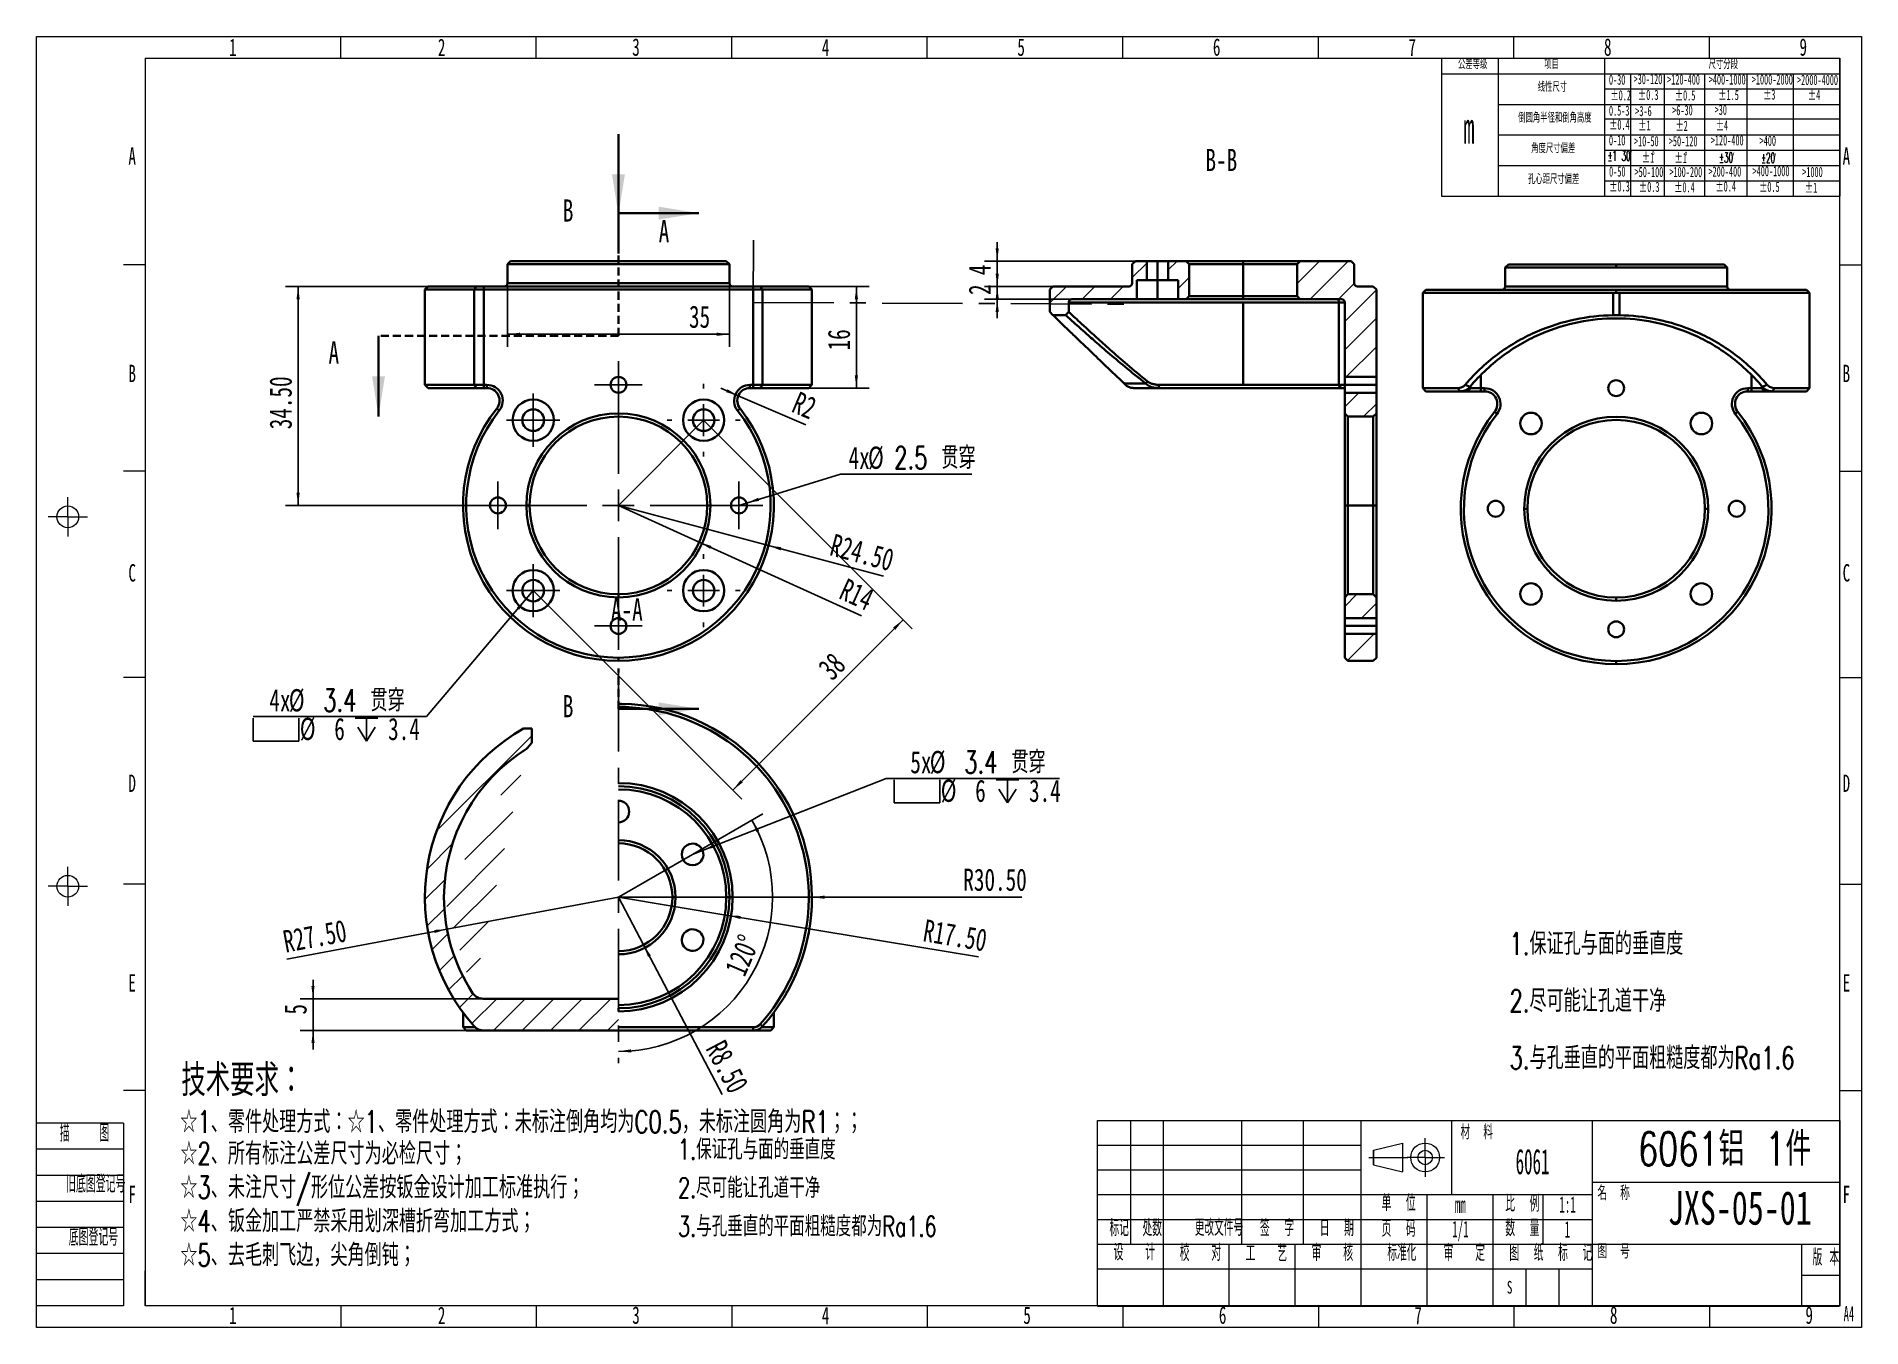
# Model space of a CAD drawing. Header units: millimetres. Extents: x 5 to 292, y 3 to 206.
import ezdxf

# ---------------------------------------------------------------- set-up
doc = ezdxf.new("R2010")
doc.units = ezdxf.units.MM
doc.linetypes.add('CENTERX2', pattern=[20.32, 12.7, -2.54, 2.54, -2.54])
doc.linetypes.add('HIDDEN', pattern=[1.905, 1.27, -0.635])
doc.layers.add('10', color=7, linetype='Continuous')
doc.layers.add('SLD-0', color=7, linetype='Continuous')
doc.layers.add('粗实线层', color=7, linetype='Continuous', lineweight=25)
doc.styles.add('SLDTEXTSTYLE0', font='TXT', dxfattribs={"width": 0.7, "bigfont": 'bigfont'})
doc.styles.add('SLDTEXTSTYLE1', font='TXT', dxfattribs={"width": 0.7})
doc.styles.add('SLDTEXTSTYLE10', font='TXT', dxfattribs={"width": 0.510549})
doc.styles.add('SLDTEXTSTYLE11', font='TXT', dxfattribs={"width": 0.516878})
doc.styles.add('SLDTEXTSTYLE12', font='TXT', dxfattribs={"width": 0.516878, "bigfont": 'bigfont'})
doc.styles.add('SLDTEXTSTYLE2', font='TXT', dxfattribs={"width": 0.49, "bigfont": 'bigfont'})
doc.styles.add('SLDTEXTSTYLE3', font='TXT', dxfattribs={"width": 0.495, "bigfont": 'bigfont'})
doc.styles.add('SLDTEXTSTYLE4', font='TXT', dxfattribs={"width": 0.496, "bigfont": 'bigfont'})
doc.styles.add('SLDTEXTSTYLE5', font='TXT', dxfattribs={"width": 0.5125, "bigfont": 'bigfont'})
doc.styles.add('SLDTEXTSTYLE6', font='TXT', dxfattribs={"width": 0.49})
doc.styles.add('SLDTEXTSTYLE7', font='TXT', dxfattribs={"width": 0.638186})
doc.styles.add('SLDTEXTSTYLE8', font='TXT', dxfattribs={"width": 0.484951, "bigfont": 'bigfont'})
doc.styles.add('SLDTEXTSTYLE9', font='TXT', dxfattribs={"width": 0.454852, "bigfont": 'bigfont'})
doc.dimstyles.new('SLDDIMSTYLE0', dxfattribs={"dimtxt": 3.5, "dimasz": 2, "dimexe": 0, "dimexo": 0.0625, "dimgap": 0.875, "dimtad": 2, "dimrnd": 1e-09, "dimzin": 12, "dimdsep": 46, "dimtxsty": 'SLDTEXTSTYLE1', "dimsah": 1, "dimcen": 0.09, "dimadec": 0, "dimazin": 3, "dimtfac": 1, "dimtofl": 0, "dimtmove": 0, "dimatfit": 3, "dimfxl": 0, "dimfrac": 2, "dimtolj": 1, "dimtzin": 12, "dimarcsym": 0})
doc.dimstyles.new('SLDDIMSTYLE1', dxfattribs={"dimtxt": 3.5, "dimasz": 2, "dimexe": 0, "dimexo": 0.0625, "dimgap": 0.875, "dimtad": 2, "dimrnd": 1e-09, "dimzin": 4, "dimdsep": 46, "dimtxsty": 'SLDTEXTSTYLE1', "dimsah": 1, "dimcen": 0, "dimadec": 0, "dimazin": 1, "dimtfac": 1, "dimtofl": 0, "dimtmove": 0, "dimatfit": 3, "dimfxl": 0, "dimfrac": 2, "dimtolj": 1, "dimtzin": 12, "dimarcsym": 0})
doc.dimstyles.new('SLDDIMSTYLE2', dxfattribs={"dimtxt": 3.5, "dimasz": 2, "dimexe": 0, "dimexo": 0.0625, "dimgap": 0.875, "dimtad": 2, "dimrnd": 1e-09, "dimzin": 12, "dimdsep": 46, "dimtxsty": 'SLDTEXTSTYLE1', "dimsah": 1, "dimcen": 0, "dimadec": 0, "dimazin": 3, "dimtfac": 1, "dimtofl": 0, "dimtmove": 0, "dimatfit": 3, "dimfxl": 0, "dimfrac": 2, "dimtolj": 1, "dimtzin": 12, "dimarcsym": 0})
doc.dimstyles.new('SLDDIMSTYLE3', dxfattribs={"dimtxt": 3.5, "dimasz": 2, "dimexe": 0, "dimexo": 0.0625, "dimgap": 0.875, "dimtad": 0, "dimtih": 1, "dimtoh": 1, "dimrnd": 1e-09, "dimzin": 12, "dimdsep": 46, "dimtxsty": 'SLDTEXTSTYLE1', "dimsah": 1, "dimcen": 0, "dimadec": 0, "dimazin": 3, "dimtfac": 1, "dimtofl": 0, "dimtmove": 0, "dimatfit": 3, "dimfxl": 0, "dimfrac": 2, "dimtolj": 1, "dimtzin": 12, "dimarcsym": 0})
doc.dimstyles.new('SLDDIMSTYLE4', dxfattribs={"dimtxt": 3.5, "dimasz": 2, "dimexe": 0, "dimexo": 0.0625, "dimgap": 0.875, "dimtad": 2, "dimrnd": 1e-09, "dimzin": 12, "dimdsep": 46, "dimtxsty": 'SLDTEXTSTYLE1', "dimsah": 1, "dimcen": 0, "dimadec": 0, "dimazin": 3, "dimtfac": 1, "dimtofl": 0, "dimtmove": 1, "dimatfit": 3, "dimfxl": 0, "dimfrac": 2, "dimtolj": 1, "dimtzin": 12, "dimarcsym": 0})
doc.dimstyles.new('SLDDIMSTYLE5', dxfattribs={"dimtxt": 3.5, "dimasz": 2, "dimexe": 0, "dimexo": 0.0625, "dimgap": 0.875, "dimtad": 2, "dimrnd": 1e-09, "dimzin": 4, "dimdsep": 46, "dimtxsty": 'SLDTEXTSTYLE1', "dimsah": 1, "dimcen": 0.09, "dimadec": 0, "dimazin": 1, "dimtfac": 1, "dimtofl": 0, "dimtmove": 0, "dimatfit": 3, "dimfxl": 0, "dimfrac": 2, "dimtolj": 1, "dimtzin": 12, "dimarcsym": 0})
doc.dimstyles.new('SLDDIMSTYLE6', dxfattribs={"dimtxt": 3.5, "dimasz": 2, "dimexe": 0, "dimexo": 0.0625, "dimgap": 0.875, "dimtad": 2, "dimdec": 4, "dimzin": 12, "dimdsep": 46, "dimtxsty": 'SLDTEXTSTYLE1', "dimsah": 1, "dimcen": 0.09, "dimazin": 3, "dimtfac": 1, "dimtofl": 0, "dimtmove": 0, "dimatfit": 3, "dimfxl": 0, "dimfrac": 2, "dimtolj": 1, "dimtzin": 12, "dimarcsym": 0})
doc.dimstyles.new('SLDDIMSTYLE7', dxfattribs={"dimtxt": 3.5, "dimasz": 2, "dimexe": 0, "dimexo": 0.0625, "dimgap": 0.875, "dimtad": 2, "dimrnd": 1e-09, "dimzin": 12, "dimdsep": 46, "dimtxsty": 'SLDTEXTSTYLE1', "dimsah": 1, "dimcen": 0.09, "dimadec": 0, "dimazin": 3, "dimtfac": 1, "dimtmove": 0, "dimatfit": 0, "dimfxl": 0, "dimfrac": 2, "dimtolj": 1, "dimtzin": 12, "dimarcsym": 0})
doc.dimstyles.new('SLDDIMSTYLE8', dxfattribs={"dimtxt": 3.5, "dimasz": 2, "dimexe": 0, "dimexo": 0.0625, "dimgap": 0.875, "dimtad": 0, "dimtih": 1, "dimtoh": 1, "dimrnd": 1e-09, "dimzin": 12, "dimdsep": 46, "dimtxsty": 'SLDTEXTSTYLE1', "dimsah": 1, "dimcen": 0, "dimadec": 0, "dimazin": 3, "dimtfac": 1, "dimtofl": 0, "dimtmove": 0, "dimatfit": 3, "dimfxl": 0, "dimfrac": 2, "dimtolj": 1, "dimtzin": 12, "dimarcsym": 0})

msp = doc.modelspace()

# ---------------------------------------------------------------- texts
at = {"color": 7, "linetype": 'Continuous', "char_height": 3.5, "attachment_point": 1, "style": 'SLDTEXTSTYLE1'}
for s, insert in [('B', (87.47846, 180.57596)), ('A', (102.5885, 177.30493)), ('A', (50.53829, 158.18827)), ('B', (87.47846, 102.45596))]:
    msp.add_mtext(s, dxfattribs=dict(at, insert=insert))
at = {"layer": '10', "char_height": 3.5, "attachment_point": 2, "style": 'SLDTEXTSTYLE1'}
for s, insert in [('B-B', (191.28475, 188.53765)), ('A-A', (97.56559, 117.68278))]:
    msp.add_mtext(s, dxfattribs=dict(at, insert=insert))
at = {"layer": 'SLD-0'}
for s, insert, char_height, attachment_point, style in [('1', (34.85479, 205.90633), 2.74, 1, 'SLDTEXTSTYLE7'), ('2', (67.77116, 205.90633), 2.74, 1, 'SLDTEXTSTYLE7'), ('3', (98.41434, 205.95291), 2.74, 1, 'SLDTEXTSTYLE7'), ('4', (128.29979, 205.89537), 2.74, 1, 'SLDTEXTSTYLE7'), ('5', (159.12479, 205.94195), 2.74, 1, 'SLDTEXTSTYLE7'), ('6', (189.94979, 205.95291), 2.74, 1, 'SLDTEXTSTYLE7'), ('7', (220.77479, 205.89537), 2.74, 1, 'SLDTEXTSTYLE7'), ('8', (251.59979, 205.95291), 2.74, 1, 'SLDTEXTSTYLE7'), ('9', (282.42479, 205.95291), 2.74, 1, 'SLDTEXTSTYLE7'), ('公差等级', (228.58686, 202.73167), 1.6, 1, 'SLDTEXTSTYLE12'), ('项目', (242.19254, 202.70986), 1.6, 1, 'SLDTEXTSTYLE12'), ('尺寸分段', (268.0924, 202.72211), 1.6, 1, 'SLDTEXTSTYLE12'), ('线性尺寸', (241.16365, 199.12764), 1.6, 1, 'SLDTEXTSTYLE12'), ('0-30', (252.38791, 200.25301), 1.6, 1, 'SLDTEXTSTYLE11'), ('>30-120', (256.27705, 200.34199), 1.6, 1, 'SLDTEXTSTYLE11'), ('>120-400', (261.5573, 200.27509), 1.6, 1, 'SLDTEXTSTYLE11'), ('>400-1000', (268.1181, 200.27509), 1.6, 1, 'SLDTEXTSTYLE11'), ('>1000-2000', (274.90284, 200.27509), 1.6, 1, 'SLDTEXTSTYLE11'), ('>2000-4000', (282.03154, 200.20819), 1.6, 1, 'SLDTEXTSTYLE11'), ('±0.2', (252.61709, 197.77773), 1.6, 1, 'SLDTEXTSTYLE11'), ('±0.3', (256.96554, 197.84463), 1.6, 1, 'SLDTEXTSTYLE11'), ('±0.5', (262.78086, 197.77367), 1.6, 1, 'SLDTEXTSTYLE11'), ('±1.5', (269.62817, 197.84057), 1.6, 1, 'SLDTEXTSTYLE11'), ('±3', (276.68998, 197.90746), 1.6, 1, 'SLDTEXTSTYLE11'), ('±4', (283.76124, 197.84057), 1.6, 1, 'SLDTEXTSTYLE11'), ('m', (229.43538, 194.35168), 5, 1, 'SLDTEXTSTYLE11'), ('倒圆角半径和倒角高度', (238.07457, 194.28491), 1.6, 1, 'SLDTEXTSTYLE12'), ('0.5-3', (252.38791, 195.36935), 1.6, 1, 'SLDTEXTSTYLE11'), ('±0.4', (252.41639, 193.16168), 1.6, 1, 'SLDTEXTSTYLE11'), ('>3-6', (256.53566, 195.30246), 1.6, 1, 'SLDTEXTSTYLE11'), ('±1', (257.00919, 193.03369), 1.6, 1, 'SLDTEXTSTYLE11'), ('>6-30', (262.35591, 195.43625), 1.6, 1, 'SLDTEXTSTYLE11'), ('±2', (262.87309, 192.9726), 1.6, 1, 'SLDTEXTSTYLE11'), ('>30', (269.04584, 195.50315), 1.6, 1, 'SLDTEXTSTYLE11'), ('±4', (269.22615, 193.03369), 1.6, 1, 'SLDTEXTSTYLE11'), ('0-10', (252.38791, 190.6864), 1.6, 1, 'SLDTEXTSTYLE11'), ('>10-50', (256.33497, 190.5526), 1.6, 1, 'SLDTEXTSTYLE11'), ('>50-120', (261.82071, 190.5526), 1.6, 1, 'SLDTEXTSTYLE11'), ('>120-400', (268.44375, 190.6864), 1.6, 1, 'SLDTEXTSTYLE11'), ('>400', (276.13717, 190.6195), 1.6, 1, 'SLDTEXTSTYLE11'), ('A', (18.98775, 188.76584), 2.74, 1, 'SLDTEXTSTYLE7'), ('角度尺寸偏差', (240.13456, 189.46704), 1.6, 1, 'SLDTEXTSTYLE12'), ('±1 30′', (252.17818, 188.23746), 1.5875, 1, 'SLDTEXTSTYLE12'), ('±30′', (269.74965, 187.97918), 1.6, 1, 'SLDTEXTSTYLE12'), ('±20′', (276.37268, 187.91228), 1.6, 1, 'SLDTEXTSTYLE12'), ('A', (289.22025, 188.76584), 2.74, 1, 'SLDTEXTSTYLE7'), ('孔心距尺寸偏差', (239.60892, 184.59683), 1.6, 1, 'SLDTEXTSTYLE12'), ('0-50', (252.41303, 185.76886), 1.6, 1, 'SLDTEXTSTYLE11'), ('>50-100', (256.42699, 185.70196), 1.6, 1, 'SLDTEXTSTYLE11'), ('>100-200', (261.91273, 185.70196), 1.6, 1, 'SLDTEXTSTYLE11'), ('>200-400', (268.06747, 185.76886), 1.6, 1, 'SLDTEXTSTYLE11'), ('>400-1000', (275.025, 185.83576), 1.6, 1, 'SLDTEXTSTYLE11'), ('>1000', (282.85222, 185.70196), 1.6, 1, 'SLDTEXTSTYLE11'), ('±0.3', (252.44151, 183.42738), 1.6, 1, 'SLDTEXTSTYLE11'), ('±0.3', (257.12446, 183.36048), 1.6, 1, 'SLDTEXTSTYLE11'), ('±0.4', (262.67711, 183.29358), 1.6, 1, 'SLDTEXTSTYLE11'), ('±0.4', (269.16634, 183.42738), 1.6, 1, 'SLDTEXTSTYLE11'), ('±0.5', (276.05697, 183.36048), 1.6, 1, 'SLDTEXTSTYLE11'), ('±1', (283.2821, 183.22668), 1.6, 1, 'SLDTEXTSTYLE11'), ('B', (18.98775, 154.51538), 2.74, 1, 'SLDTEXTSTYLE7'), ('B', (289.22025, 154.51538), 2.74, 1, 'SLDTEXTSTYLE7'), ('C', (18.98775, 123.09791), 2.74, 1, 'SLDTEXTSTYLE7'), ('C', (289.22025, 123.09791), 2.74, 1, 'SLDTEXTSTYLE7'), ('D', (18.98775, 89.93409), 2.74, 1, 'SLDTEXTSTYLE7'), ('D', (289.22025, 89.93409), 2.74, 1, 'SLDTEXTSTYLE7'), ('E', (18.98775, 58.46958), 2.74, 1, 'SLDTEXTSTYLE7'), ('E', (289.22025, 58.46958), 2.74, 1, 'SLDTEXTSTYLE7'), ('描    图', (12.07972, 34.80982), 2.74, 2, 'SLDTEXTSTYLE8'), ('材  料', (228.99399, 34.72334), 2.275, 1, 'SLDTEXTSTYLE5'), ('6061', (240.34584, 30.9502), 4, 2, 'SLDTEXTSTYLE6'), ('旧底图登记号', (13.8474, 26.80771), 2.74, 2, 'SLDTEXTSTYLE9'), ('F', (18.98775, 25.13719), 2.74, 1, 'SLDTEXTSTYLE7'), ('单  位', (219.23867, 23.73556), 2.6, 2, 'SLDTEXTSTYLE3'), ('比  例', (238.73686, 23.65706), 2.6, 2, 'SLDTEXTSTYLE3'), ('1:1', (245.85526, 23.47229), 2.6, 2, 'SLDTEXTSTYLE6'), ('名  称', (250.57039, 25.14183), 2.275, 1, 'SLDTEXTSTYLE5'), ('F', (289.22025, 25.13719), 2.74, 1, 'SLDTEXTSTYLE7'), ('mm', (228.95255, 23.46716), 2.6, 2, 'SLDTEXTSTYLE6'), ('底图登记号', (13.48289, 18.4141), 2.74, 2, 'SLDTEXTSTYLE9'), ('标记', (175.18223, 19.78438), 2.6, 2, 'SLDTEXTSTYLE2'), ('处数', (180.38404, 19.78096), 2.6, 2, 'SLDTEXTSTYLE2'), ('更改文件号', (190.9086, 19.84011), 2.6, 2, 'SLDTEXTSTYLE2'), ('签  字', (200.06367, 19.78893), 2.6, 2, 'SLDTEXTSTYLE3'), ('日  期', (209.48867, 19.78105), 2.6, 2, 'SLDTEXTSTYLE3'), ('页  码', (219.23686, 19.69793), 2.6, 2, 'SLDTEXTSTYLE3'), ('1/1', (228.967, 19.61008), 2.6, 2, 'SLDTEXTSTYLE6'), ('数  量', (238.74047, 19.78096), 2.6, 2, 'SLDTEXTSTYLE3'), ('1', (245.84939, 19.5723), 2.6, 2, 'SLDTEXTSTYLE6'), ('设   计', (177.58269, 15.96346), 2.6, 2, 'SLDTEXTSTYLE4'), ('校   对', (187.9845, 15.87182), 2.6, 2, 'SLDTEXTSTYLE4'), ('工   艺', (198.38128, 15.78888), 2.6, 2, 'SLDTEXTSTYLE4'), ('审   核', (208.78269, 15.88896), 2.6, 2, 'SLDTEXTSTYLE4'), ('标准化', (219.74873, 15.89926), 2.6, 2, 'SLDTEXTSTYLE2'), ('审   定', (229.57986, 15.87535), 2.6, 2, 'SLDTEXTSTYLE4'), ('图  纸  标  记', (243.22367, 15.88432), 2.6, 2, 'SLDTEXTSTYLE4'), ('图  号', (250.56723, 15.94712), 2.275, 1, 'SLDTEXTSTYLE5'), ('版 本', (286.57851, 15.16502), 2.6, 2, 'SLDTEXTSTYLE2'), ('S', (236.7324, 10.1397), 2, 2, 'SLDTEXTSTYLE7'), ('1', (34.85479, 6.07248), 2.74, 1, 'SLDTEXTSTYLE7'), ('2', (67.77116, 6.07248), 2.74, 1, 'SLDTEXTSTYLE7'), ('3', (98.41434, 6.11906), 2.74, 1, 'SLDTEXTSTYLE7'), ('4', (128.29979, 6.06152), 2.74, 1, 'SLDTEXTSTYLE7'), ('5', (160.06434, 6.1081), 2.74, 1, 'SLDTEXTSTYLE7'), ('6', (190.88934, 6.11906), 2.74, 1, 'SLDTEXTSTYLE7'), ('7', (221.71434, 6.06152), 2.74, 1, 'SLDTEXTSTYLE7'), ('8', (252.53934, 6.11906), 2.74, 1, 'SLDTEXTSTYLE7'), ('9', (283.36434, 6.11906), 2.74, 1, 'SLDTEXTSTYLE7'), ('A4', (290.21615, 6.18538), 2.3975, 2, 'SLDTEXTSTYLE10')]:
    msp.add_mtext(s, dxfattribs=dict(at, insert=insert, char_height=char_height, attachment_point=attachment_point, style=style))
at = {"layer": '粗实线层', "attachment_point": 1}
for s, insert, char_height, style in [('技术要求：', (27.33016, 44.27001), 5, 'SLDTEXTSTYLE0'), ('☆1、零件处理方式：☆1、零件处理方式：未标注倒角均为C0.5，未标注圆角为R1；；', (27.18083, 36.96718), 3.5, 'SLDTEXTSTYLE0'), ('6061铝 1件', (256.96835, 33.59662), 5.291667, 'SLDTEXTSTYLE0'), ('JXS-05-01', (261.67205, 24.29442), 5.291667, 'SLDTEXTSTYLE1')]:
    msp.add_mtext(s, dxfattribs=dict(at, insert=insert, char_height=char_height, style=style))

# ---------------------------------------------------------------- blocks, each defined once
blk = doc.blocks.new('SW_NOTE_0')
at = {"layer": '粗实线层', "color": 0, "char_height": 3.5, "attachment_point": 1, "style": 'SLDTEXTSTYLE0'}
for s, insert in [('1.保证孔与面的垂直度', (0, 4.51)), ('2.尽可能让孔道干净', (0, -4.49)), ('3.与孔垂直的平面粗糙度都为Ra1.6', (0, -13.49))]:
    blk.add_mtext(s, dxfattribs=dict(at, insert=insert))
blk = doc.blocks.new('SW_NOTE_0_1')
at = {"layer": 'SLD-0', "color": 0, "char_height": 3.5, "attachment_point": 1, "style": 'SLDTEXTSTYLE0'}
for s, insert in [('☆2、所有标注公差尺寸为必检尺寸；', (0, 4.51)), ('☆3、未注尺寸/形位公差按钣金设计加工标准执行；', (0, -0.82)), ('☆4、钣金加工严禁采用划深槽折弯加工方式；', (0, -6.15)), ('☆5、去毛刺飞边，尖角倒钝；', (0, -11.48))]:
    blk.add_mtext(s, dxfattribs=dict(at, insert=insert))
blk = doc.blocks.new('SW_NOTE_0_2')
at = {"layer": 'SLD-0', "color": 0, "char_height": 1.6, "attachment_point": 1, "style": 'SLDTEXTSTYLE11'}
for s, insert in [('±1', (0, 2.06)), ('°', (1.55, 2.19))]:
    blk.add_mtext(s, dxfattribs=dict(at, insert=insert))
blk = doc.blocks.new('SW_NOTE_0_3')
at = {"layer": 'SLD-0', "color": 0, "char_height": 1.6, "attachment_point": 1, "style": 'SLDTEXTSTYLE11'}
for s, insert in [('±1', (0, 2.06)), ('°', (1.55, 2.19))]:
    blk.add_mtext(s, dxfattribs=dict(at, insert=insert))
blk = doc.blocks.new('SW_NOTE_0_4')
at = {"layer": '粗实线层', "color": 0, "char_height": 3.175, "attachment_point": 1, "style": 'SLDTEXTSTYLE0'}
for s, insert in [('1.保证孔与面的垂直度', (0, 4.09)), ('2.尽可能让孔道干净', (0, -1.97)), ('3.与孔垂直的平面粗糙度都为Ra1.6', (0, -8.03))]:
    blk.add_mtext(s, dxfattribs=dict(at, insert=insert))
blk = doc.blocks.new('_D')
at = {"layer": '10'}
for p, q in [((78.74, 167.35), (78.74, 157.32)), ((113.74, 167.35), (113.74, 157.32)), ((78.74, 159.32), (113.74, 159.32))]:
    blk.add_line(p, q, dxfattribs=at)
for points in [[(78.74, 159.32), (80.74, 159.07), (80.74, 159.57)], [(113.74, 159.32), (111.74, 159.57), (111.74, 159.07)]]:
    blk.add_solid(points, dxfattribs=at)
at = {"layer": '10', "insert": (107.36, 163.84), "char_height": 3.5, "attachment_point": 1, "style": 'SLDTEXTSTYLE1'}
blk.add_mtext('35', dxfattribs=at)
blk = doc.blocks.new('_D_1')
at = {"layer": '10'}
for p, q in [((126.24, 166.85), (135.75, 166.85)), ((133.75, 166.85), (133.75, 150.85)), ((126.24, 150.85), (135.75, 150.85))]:
    blk.add_line(p, q, dxfattribs=at)
for points in [[(133.75, 166.85), (133.5, 164.85), (134, 164.85)], [(133.75, 150.85), (134, 152.85), (133.5, 152.85)]]:
    blk.add_solid(points, dxfattribs=at)
at = {"layer": '10', "insert": (129.24, 156.78), "char_height": 3.5, "attachment_point": 1, "rotation": 90, "style": 'SLDTEXTSTYLE1'}
blk.add_mtext('16', dxfattribs=at)
blk = doc.blocks.new('_D_2')
at = {"layer": '10'}
for q in [(96.24, 132.35), (138.01, 121.2)]:
    blk.add_line((119.91, 126.03), q, dxfattribs=at)
blk.add_solid([(119.91, 126.03), (121.78, 125.27), (121.91, 125.76)], dxfattribs=at)
at = {"layer": '10', "insert": (130.28, 127.93), "char_height": 3.5, "attachment_point": 1, "rotation": 345.0485, "style": 'SLDTEXTSTYLE1'}
blk.add_mtext('R24.50', dxfattribs=at)
blk = doc.blocks.new('_D_3')
at = {"layer": '10'}
for q in [(96.24, 132.35), (134.57, 114.94)]:
    blk.add_line((108.99, 126.56), q, dxfattribs=at)
blk.add_solid([(108.99, 126.56), (110.7, 125.51), (110.91, 125.96)], dxfattribs=at)
at = {"layer": '10', "insert": (132.25, 120.95), "char_height": 3.5, "attachment_point": 1, "rotation": 335.5722, "style": 'SLDTEXTSTYLE1'}
blk.add_mtext('R14', dxfattribs=at)
blk = doc.blocks.new('_D_4')
at = {"layer": '10'}
for p, q in [((109.67, 145.79), (142.54, 112.92)), ((82.8, 118.92), (115.67, 86.05)), ((141.12, 114.34), (114.25, 87.47))]:
    blk.add_line(p, q, dxfattribs=at)
for points in [[(141.12, 114.34), (139.53, 113.1), (139.89, 112.74)], [(114.25, 87.47), (115.84, 88.7), (115.49, 89.06)]]:
    blk.add_solid(points, dxfattribs=at)
at = {"layer": '10', "insert": (127.46, 107.06), "char_height": 3.5, "attachment_point": 1, "rotation": 45, "style": 'SLDTEXTSTYLE1'}
blk.add_mtext('38', dxfattribs=at)
blk = doc.blocks.new('_D_5')
at = {"layer": '10'}
for p, q in [((116.43, 132.72), (131.27, 137.28)), ((131.27, 137.28), (151.96, 137.28)), ((115.24, 132.35), (116.43, 132.72))]:
    blk.add_line(p, q, dxfattribs=at)
blk.add_solid([(116.43, 132.72), (118.42, 133.07), (118.27, 133.55)], dxfattribs=at)
at = {"layer": '10', "char_height": 3.5, "attachment_point": 1}
for s, insert, style in [('4x', (132.52, 141.61), 'SLDTEXTSTYLE1'), ('%%c', (135.59, 141.62), 'SLDTEXTSTYLE1'), ('2.5 贯穿', (139.71, 141.61), 'SLDTEXTSTYLE0')]:
    blk.add_mtext(s, dxfattribs=dict(at, insert=insert, style=style))
blk = doc.blocks.new('_D_6')
at = {"layer": '10'}
for q in [(112.38, 150.83), (125.77, 145.03)]:
    blk.add_line((115.13, 149.63), q, dxfattribs=at)
blk.add_solid([(115.13, 149.63), (113.4, 150.66), (113.2, 150.2)], dxfattribs=at)
at = {"layer": '10', "insert": (124.71, 150.39), "char_height": 3.5, "attachment_point": 1, "rotation": 336.9463, "style": 'SLDTEXTSTYLE1'}
blk.add_mtext('R2', dxfattribs=at)
blk = doc.blocks.new('_D_7')
at = {"layer": '10'}
for p, q in [((66.24, 166.85), (43.74, 166.85)), ((45.74, 166.85), (45.74, 132.35)), ((79.24, 132.35), (43.74, 132.35))]:
    blk.add_line(p, q, dxfattribs=at)
for points in [[(45.74, 166.85), (45.49, 164.85), (45.99, 164.85)], [(45.74, 132.35), (45.99, 134.35), (45.49, 134.35)]]:
    blk.add_solid(points, dxfattribs=at)
at = {"layer": '10', "insert": (41.23, 144.35), "char_height": 3.5, "attachment_point": 1, "rotation": 90, "style": 'SLDTEXTSTYLE1'}
blk.add_mtext('34.50', dxfattribs=at)
blk = doc.blocks.new('SW_SYMBOL_HOLE_SPOT')
at = {"layer": '10', "color": 0}
for p, q in [((0, 875), (0, 75)), ((1600, 75), (1600, 875)), ((0, 75), (1600, 75))]:
    blk.add_line(p, q, dxfattribs=at)
blk = doc.blocks.new('SW_SYMBOL_HOLE_DEPTH')
at = {"layer": '10', "color": 0}
for p, q in [((0, 875), (800, 875)), ((400, 875), (400, 75)), ((100, 555), (400, 75)), ((700, 555), (400, 75))]:
    blk.add_line(p, q, dxfattribs=at)
blk = doc.blocks.new('_D_8')
at = {"layer": '10'}
for p, q in [((82.8, 118.92), (81.71, 117.62)), ((81.71, 117.62), (66, 99.06)), ((66, 99.06), (38.65, 99.06))]:
    blk.add_line(p, q, dxfattribs=at)
blk.add_solid([(81.71, 117.62), (80.22, 116.25), (80.6, 115.93)], dxfattribs=at)
at = {"layer": '10', "xscale": 0.004511737089201878, "yscale": 0.004511737089201878, "zscale": 0.004511737089201878}
for name, p in [('SW_SYMBOL_HOLE_SPOT', (38.65, 94.88)), ('SW_SYMBOL_HOLE_DEPTH', (54.72, 94.88))]:
    blk.add_blockref(name, p, dxfattribs=at)
at = {"layer": '10', "char_height": 3.5, "attachment_point": 1}
for s, insert, style in [('3.4 贯穿', (49.71, 103.39), 'SLDTEXTSTYLE0'), ('4x', (41.21, 103.39), 'SLDTEXTSTYLE1'), ('%%c', (44.28, 103.4), 'SLDTEXTSTYLE1'), ('%%c', (46.01, 98.89), 'SLDTEXTSTYLE1'), ('6', (51.44, 98.87), 'SLDTEXTSTYLE1'), ('3.4', (59.93, 98.87), 'SLDTEXTSTYLE1')]:
    blk.add_mtext(s, dxfattribs=dict(at, insert=insert, style=style))
blk = doc.blocks.new('SW_CENTERMARKSYMBOL_0')
at = {"layer": '10', "color": 0}
for p, q in [((0, 5), (0, 17)), ((-5, 0), (-17, 0)), ((0, 0), (-2.5, 0)), ((0, 0), (0, 2.5)), ((0, 0), (0, -2.5)), ((0, 0), (2.5, 0)), ((5, 0), (17, 0)), ((0, -5), (0, -17))]:
    blk.add_line(p, q, dxfattribs=at)
blk = doc.blocks.new('SW_CENTERMARKSYMBOL_1')
at = {"layer": '10', "color": 0}
for p, q in [((0, 5), (0, 5.75)), ((-5, 0), (-5.75, 0)), ((0, 0), (-2.5, 0)), ((0, 0), (0, 2.5)), ((0, 0), (0, -2.5)), ((0, 0), (2.5, 0)), ((5, 0), (5.75, 0)), ((0, -5), (0, -5.75))]:
    blk.add_line(p, q, dxfattribs=at)
blk = doc.blocks.new('SW_CENTERMARKSYMBOL_2')
at = {"layer": '10', "color": 0}
for p, q in [((0, 5), (0, 5.75)), ((-5, 0), (-5.75, 0)), ((0, 0), (-2.5, 0)), ((0, 0), (0, 2.5)), ((0, 0), (0, -2.5)), ((0, 0), (2.5, 0)), ((5, 0), (5.75, 0)), ((0, -5), (0, -5.75))]:
    blk.add_line(p, q, dxfattribs=at)
blk = doc.blocks.new('SW_CENTERMARKSYMBOL_3')
at = {"layer": '10', "color": 0}
for p, q in [((0, 2.5), (0, 3.75)), ((-2.5, 0), (-3.75, 0)), ((0, 0), (-2.5, 0)), ((0, 0), (0, 2.5)), ((0, 0), (0, -2.5)), ((0, 0), (2.5, 0)), ((2.5, 0), (3.75, 0)), ((0, -2.5), (0, -3.75))]:
    blk.add_line(p, q, dxfattribs=at)
blk = doc.blocks.new('SW_CENTERMARKSYMBOL_4')
at = {"layer": '10', "color": 0}
for p, q in [((0, 2.5), (0, 3.75)), ((-2.5, 0), (-3.75, 0)), ((0, 0), (-2.5, 0)), ((0, 0), (0, 2.5)), ((0, 0), (0, -2.5)), ((0, 0), (2.5, 0)), ((2.5, 0), (3.75, 0)), ((0, -2.5), (0, -3.75))]:
    blk.add_line(p, q, dxfattribs=at)
blk = doc.blocks.new('SW_CENTERMARKSYMBOL_5')
at = {"layer": '10', "color": 0}
for p, q in [((0, 2.5), (0, 3.75)), ((-2.5, 0), (-3.75, 0)), ((0, 0), (-2.5, 0)), ((0, 0), (0, 2.5)), ((0, 0), (0, -2.5)), ((0, 0), (2.5, 0)), ((2.5, 0), (3.75, 0)), ((0, -2.5), (0, -3.75))]:
    blk.add_line(p, q, dxfattribs=at)
blk = doc.blocks.new('SW_CENTERMARKSYMBOL_6')
at = {"layer": '10', "color": 0}
for p, q in [((0, 2.5), (0, 4.2)), ((-2.5, 0), (-4.2, 0)), ((0, 0), (-2.5, 0)), ((0, 0), (0, 2.5)), ((0, 0), (0, -2.5)), ((0, 0), (2.5, 0)), ((2.5, 0), (4.2, 0)), ((0, -2.5), (0, -4.2))]:
    blk.add_line(p, q, dxfattribs=at)
blk = doc.blocks.new('SW_CENTERMARKSYMBOL_7')
at = {"layer": '10', "color": 0}
for p, q in [((0, 2.5), (0, 3.75)), ((-2.5, 0), (-3.75, 0)), ((0, 0), (-2.5, 0)), ((0, 0), (0, 2.5)), ((0, 0), (0, -2.5)), ((0, 0), (2.5, 0)), ((2.5, 0), (3.75, 0)), ((0, -2.5), (0, -3.75))]:
    blk.add_line(p, q, dxfattribs=at)
blk = doc.blocks.new('SW_CENTERMARKSYMBOL_8')
at = {"layer": '10', "color": 0}
for p, q in [((0, 2.5), (0, 4.2)), ((-2.5, 0), (-4.2, 0)), ((0, 0), (-2.5, 0)), ((0, 0), (0, 2.5)), ((0, 0), (0, -2.5)), ((0, 0), (2.5, 0)), ((2.5, 0), (4.2, 0)), ((0, -2.5), (0, -4.2))]:
    blk.add_line(p, q, dxfattribs=at)
blk = doc.blocks.new('_D_9')
at = {"layer": '10'}
blk.add_line((107.93, 77.36), (119.01, 83.75), dxfattribs=at)
blk.add_arc((96.24, 70.61), 24.3, 270, 30, dxfattribs=at)
for points in [[(117.28, 82.75), (117.99, 80.87), (118.43, 81.1)], [(96.24, 46.31), (98.25, 46.14), (98.23, 46.64)]]:
    blk.add_solid(points, dxfattribs=at)
at = {"layer": '10', "insert": (112.91, 59.29), "char_height": 3.5, "attachment_point": 1, "rotation": 66.7907, "style": 'SLDTEXTSTYLE1'}
blk.add_mtext('120°', dxfattribs=at)
blk = doc.blocks.new('_D_10')
at = {"layer": '10'}
for q in [(96.24, 70.61), (159.82, 70.61)]:
    blk.add_line((126.74, 70.61), q, dxfattribs=at)
blk.add_arc((96.24, 70.61), 30.5, 356.2483, 0, dxfattribs=at)
blk.add_solid([(126.74, 70.61), (128.74, 70.36), (128.74, 70.86)], dxfattribs=at)
at = {"layer": '10', "insert": (150.61, 75.12), "char_height": 3.5, "attachment_point": 1, "style": 'SLDTEXTSTYLE1'}
blk.add_mtext('R30.50', dxfattribs=at)
blk = doc.blocks.new('_D_11')
at = {"layer": '10'}
for q in [(96.24, 70.61), (112.58, 39.51)]:
    blk.add_line((100.19, 63.08), q, dxfattribs=at)
blk.add_solid([(100.19, 63.08), (100.9, 61.2), (101.35, 61.43)], dxfattribs=at)
at = {"layer": '10', "insert": (113, 48.4), "char_height": 3.5, "attachment_point": 1, "rotation": 297.7282, "style": 'SLDTEXTSTYLE1'}
blk.add_mtext('R8.50', dxfattribs=at)
blk = doc.blocks.new('_D_12')
at = {"layer": '10'}
for q in [(96.24, 70.61), (153.02, 61.2)]:
    blk.add_line((113.5, 67.74), q, dxfattribs=at)
blk.add_solid([(113.5, 67.74), (115.44, 67.17), (115.52, 67.66)], dxfattribs=at)
at = {"layer": '10', "insert": (144.68, 67.15), "char_height": 3.5, "attachment_point": 1, "rotation": 350.5894, "style": 'SLDTEXTSTYLE1'}
blk.add_mtext('R17.50', dxfattribs=at)
blk = doc.blocks.new('_D_13')
at = {"layer": '10'}
for q in [(96.24, 70.61), (43.97, 60.87)]:
    blk.add_line((69.2, 65.57), q, dxfattribs=at)
blk.add_arc((96.24, 70.61), 27.5, 180, 194.7113, dxfattribs=at)
blk.add_solid([(69.2, 65.57), (67.19, 65.45), (67.28, 64.96)], dxfattribs=at)
at = {"layer": '10', "insert": (43.14, 65.3), "char_height": 3.5, "attachment_point": 1, "rotation": 10.5517, "style": 'SLDTEXTSTYLE1'}
blk.add_mtext('R27.50', dxfattribs=at)
blk = doc.blocks.new('_D_14')
at = {"layer": '10'}
for p, q in [((48.09, 54.61), (48.09, 57.61)), ((74.93, 54.61), (46.09, 54.61)), ((48.09, 54.61), (48.09, 49.61)), ((75, 49.61), (46.09, 49.61)), ((48.09, 49.61), (48.09, 46.61))]:
    blk.add_line(p, q, dxfattribs=at)
for points in [[(48.09, 54.61), (48.34, 56.61), (47.84, 56.61)], [(48.09, 49.61), (47.84, 47.61), (48.34, 47.61)]]:
    blk.add_solid(points, dxfattribs=at)
at = {"layer": '10', "insert": (43.58, 52.11), "char_height": 3.5, "attachment_point": 1, "rotation": 90, "style": 'SLDTEXTSTYLE1'}
blk.add_mtext('5', dxfattribs=at)
blk = doc.blocks.new('_D_15')
at = {"layer": '10'}
for p, q in [((109.51, 77.98), (138.44, 89.32)), ((138.44, 89.32), (165.79, 89.32)), ((107.93, 77.36), (109.51, 77.98))]:
    blk.add_line(p, q, dxfattribs=at)
blk.add_solid([(109.51, 77.98), (111.47, 78.47), (111.28, 78.94)], dxfattribs=at)
at = {"layer": '10', "xscale": 0.004511737089201878, "yscale": 0.004511737089201878, "zscale": 0.004511737089201878}
for name, p in [('SW_SYMBOL_HOLE_SPOT', (139.69, 85.14)), ('SW_SYMBOL_HOLE_DEPTH', (155.76, 85.14))]:
    blk.add_blockref(name, p, dxfattribs=at)
at = {"layer": '10', "char_height": 3.5, "attachment_point": 1}
for s, insert, style in [('5x', (142.25, 93.64), 'SLDTEXTSTYLE1'), ('%%c', (145.32, 93.66), 'SLDTEXTSTYLE1'), ('3.4 贯穿', (150.75, 93.64), 'SLDTEXTSTYLE0'), ('%%c', (147.05, 89.14), 'SLDTEXTSTYLE1'), ('6', (152.48, 89.13), 'SLDTEXTSTYLE1'), ('3.4', (160.97, 89.13), 'SLDTEXTSTYLE1')]:
    blk.add_mtext(s, dxfattribs=dict(at, insert=insert, style=style))
blk = doc.blocks.new('_D_16')
at = {"layer": '10'}
for p, q in [((155.95, 166.85), (155.95, 169.85)), ((164.73, 166.85), (153.95, 166.85)), ((167.73, 164.85), (153.95, 164.85)), ((155.95, 164.85), (155.95, 166.85)), ((155.95, 164.85), (155.95, 161.85))]:
    blk.add_line(p, q, dxfattribs=at)
for points in [[(155.95, 166.85), (156.2, 168.85), (155.7, 168.85)], [(155.95, 164.85), (155.7, 162.85), (156.2, 162.85)]]:
    blk.add_solid(points, dxfattribs=at)
at = {"layer": '10', "insert": (151.44, 165.51), "char_height": 3.5, "attachment_point": 1, "rotation": 90, "style": 'SLDTEXTSTYLE1'}
blk.add_mtext('2', dxfattribs=at)
blk = doc.blocks.new('_D_17')
at = {"layer": '10'}
for p, q in [((155.95, 170.85), (155.95, 173.85)), ((182.93, 170.85), (153.95, 170.85)), ((155.95, 170.85), (155.95, 166.85)), ((164.73, 166.85), (153.95, 166.85)), ((155.95, 166.85), (155.95, 163.85))]:
    blk.add_line(p, q, dxfattribs=at)
for points in [[(155.95, 170.85), (156.2, 172.85), (155.7, 172.85)], [(155.95, 166.85), (155.7, 164.85), (156.2, 164.85)]]:
    blk.add_solid(points, dxfattribs=at)
at = {"layer": '10', "insert": (151.44, 168.63), "char_height": 3.5, "attachment_point": 1, "rotation": 90, "style": 'SLDTEXTSTYLE1'}
blk.add_mtext('4', dxfattribs=at)

# ---------------------------------------------------------------- dimensions: what is measured, and where the dimension line sits
at = {"layer": '10'}
for base, p1, p2, angle, dimstyle, picture, middle in [((155.94831, 166.85091), (182.92606, 170.85091), (164.72606, 166.85091), 90, 'SLDDIMSTYLE7', '_D_17', (155.94831, 169.39882)), ((155.94831, 166.85091), (167.72606, 164.85091), (164.72606, 166.85091), 90, 'SLDDIMSTYLE7', '_D_16', (155.94831, 166.28034)), ((45.73848, 132.35091), (66.2385, 166.85091), (79.2385, 132.35091), 90, 'SLDDIMSTYLE5', '_D_7', (45.73848, 148.1902)), ((133.75123, 150.85091), (126.2385, 166.85091), (126.2385, 150.85091), 90, 'SLDDIMSTYLE0', '_D_1', (133.75123, 158.31403)), ((114.25351, 87.46585), (109.67353, 145.78594), (82.80348, 118.91588), 45, 'SLDDIMSTYLE0', '_D_4', (131.73853, 104.95087)), ((48.09389, 49.60558), (74.92536, 54.60558), (74.99586, 49.60558), 90, 'SLDDIMSTYLE7', '_D_14', (48.09389, 52.88279))]:
    dim = msp.add_linear_dim(base=base, p1=p1, p2=p2, angle=angle, dimstyle=dimstyle, dxfattribs=at)
    dim.commit()
    dim.dimension.update_dxf_attribs({"geometry": picture, "text_midpoint": middle, "dimtype": 160})
dim = msp.add_linear_dim(base=(113.7385, 159.32423), p1=(78.7385, 167.35091), p2=(113.7385, 167.35091), dimstyle='SLDDIMSTYLE0', dxfattribs=at)
dim.commit()
dim.dimension.update_dxf_attribs({"geometry": '_D', "text_midpoint": (108.89764, 159.32423), "dimtype": 160})
for center, mpoint, dimstyle, picture, middle in [((116.97495, 148.85091), (115.13467, 149.6341), 'SLDDIMSTYLE4', '_D_6', (124.63048, 145.59287)), ((96.2385, 132.35091), (119.90904, 126.02986), 'SLDDIMSTYLE1', '_D_2', (133.61945, 122.36861)), ((96.2385, 132.35091), (108.98526, 126.56126), 'SLDDIMSTYLE2', '_D_3', (132.53074, 115.86678)), ((96.2385, 70.60558), (126.7385, 70.60558), 'SLDDIMSTYLE1', '_D_10', (155.25701, 70.60559)), ((96.2385, 70.60558), (69.20353, 65.56972), 'SLDDIMSTYLE1', '_D_13', (48.44274, 61.70257)), ((96.2385, 70.60558), (100.19337, 63.08168), 'SLDDIMSTYLE1', '_D_11', (110.83333, 42.83981)), ((96.2385, 70.60558), (113.50299, 67.74419), 'SLDDIMSTYLE1', '_D_12', (148.52202, 61.9402))]:
    dim = msp.add_radius_dim(center=center, mpoint=mpoint, dimstyle=dimstyle, dxfattribs=at)
    dim.commit()
    dim.dimension.update_dxf_attribs({"geometry": picture, "text_midpoint": middle, "dimtype": 164})
for center, mpoint, text, dimstyle, picture, middle in [((115.2385, 132.35091), (116.43329, 132.71831), '4x%%c2.5 贯穿', 'SLDDIMSTYLE3', '_D_5', (142.24321, 139.35484)), ((82.80348, 118.91588), (81.70531, 117.61818), '4x%%c 3.4 贯穿\\P{\\fGDT;v}%%c 6 {\\fGDT;x} 3.4', 'SLDDIMSTYLE3', '_D_8', (51.69781, 98.87467)), ((107.92985, 77.35558), (109.51257, 77.97607), '5x%%c 3.4 贯穿\\P{\\fGDT;v}%%c 6 {\\fGDT;x} 3.4', 'SLDDIMSTYLE8', '_D_15', (152.73825, 89.13065))]:
    dim = msp.add_radius_dim(center=center, mpoint=mpoint, text=text, dimstyle=dimstyle, override={"dimpost": '<>'}, dxfattribs=at)
    dim.commit()
    dim.dimension.update_dxf_attribs({"geometry": picture, "text_midpoint": middle, "dimtype": 164})
dim = msp.add_angular_dim_2l(base=(117.27934, 58.45765), line1=((96.2385, 106.25684), (96.2385, 44.45547)), line2=((107.92985, 77.35558), (96.2385, 70.60558)), dimstyle='SLDDIMSTYLE6', dxfattribs=at)
dim.commit()
dim.dimension.update_dxf_attribs({"geometry": '_D_9', "text_midpoint": (118.56813, 61.03079), "dimtype": 162})

# ---------------------------------------------------------------- hatches: boundary and pattern name
at = {"layer": '10', "linetype": 'Continuous', "lineweight": 18}
h = msp.add_hatch(dxfattribs=at)
h.set_pattern_fill('ANSI31', color=256, angle=3e-322, style=0)
edge = h.paths.add_edge_path(flags=0)
edge.add_line((164.22606, 166.35091), (164.25606, 166.35091))
edge.add_line((164.25606, 166.35091), (164.25606, 162.85091))
edge.add_line((164.25606, 162.85091), (164.2255, 162.85091))
edge.add_spline(control_points=[(164.2255, 162.85091), (164.39196, 162.68501), (164.55901, 162.51796), (164.72606, 162.35091)], knot_values=[0, 0, 0, 0, 0.790207776, 0.790207776, 0.790207776, 0.790207776], weights=[1, 1, 1, 1], degree=3, periodic=0)
edge.add_line((164.72606, 162.35091), (166.72606, 162.35091))
edge.add_spline(control_points=[(166.72606, 162.35091), (166.89272, 162.51758), (167.05939, 162.68425), (167.22606, 162.85091)], knot_values=[0.181016292, 0.181016292, 0.181016292, 0.181016292, 0.818983694, 0.818983694, 0.818983694, 0.818983694], weights=[1, 1, 1, 1], degree=3, periodic=0)
edge.add_line((167.22606, 162.85091), (167.22606, 164.35091))
edge.add_arc((167.72606, 164.35091), 0.5, 90, 180, ccw=False)
edge.add_line((167.72606, 164.85091), (177.97606, 164.85091))
edge.add_line((177.97606, 164.85091), (177.97606, 167.85091))
edge.add_line((177.97606, 167.85091), (179.52606, 167.85091))
edge.add_line((179.52606, 167.85091), (179.52606, 170.85091))
edge.add_line((179.52606, 170.85091), (177.72606, 170.85091))
edge.add_line((177.72606, 170.85091), (177.22606, 170.35091))
edge.add_line((177.22606, 170.35091), (177.22606, 167.35091))
edge.add_arc((176.72606, 167.35091), 0.5, 270, 360, ccw=False)
edge.add_line((176.72606, 166.85091), (164.72606, 166.85091))
edge.add_line((164.72606, 166.85091), (164.22606, 166.35091))
h = msp.add_hatch(dxfattribs=at)
h.set_pattern_fill('ANSI31', color=256, angle=3e-322, style=0)
h.paths.add_polyline_path([(186.22606, 165.35091), (186.22606, 170.35091), (185.72606, 170.85091), (182.92606, 170.85091), (182.92606, 167.85091), (184.47606, 167.85091), (184.47606, 164.85091), (185.72606, 164.85091)], flags=0)
h = msp.add_hatch(dxfattribs=at)
h.set_pattern_fill('ANSI31', color=256, angle=3e-322, style=0)
edge = h.paths.add_edge_path(flags=0)
edge.add_line((203.22606, 170.35091), (203.22606, 165.35091))
edge.add_line((203.22606, 165.35091), (203.72606, 164.85091))
edge.add_line((203.72606, 164.85091), (210.22606, 164.85091))
edge.add_arc((210.22606, 164.35091), 0.5, 0, 90, ccw=False)
edge.add_line((210.72606, 164.35091), (210.72606, 152.60091))
edge.add_line((210.72606, 152.60091), (215.72606, 152.60091))
edge.add_line((215.72606, 152.60091), (215.72606, 166.35091))
edge.add_line((215.72606, 166.35091), (215.22606, 166.85091))
edge.add_line((215.22606, 166.85091), (212.72606, 166.85091))
edge.add_arc((212.72606, 167.35091), 0.5, 180, 270, ccw=False)
edge.add_line((212.22606, 167.35091), (212.22606, 170.35091))
edge.add_line((212.22606, 170.35091), (211.72606, 170.85091))
edge.add_line((211.72606, 170.85091), (203.72606, 170.85091))
edge.add_line((203.72606, 170.85091), (203.22606, 170.35091))
h = msp.add_hatch(dxfattribs=at)
h.set_pattern_fill('ANSI31', color=256, angle=3e-322, style=0)
h.paths.add_polyline_path([(211.22606, 146.35091), (215.22606, 146.35091), (215.72606, 146.85091), (215.72606, 150.10091), (210.72606, 150.10091), (210.72606, 146.85091)], flags=0)
h = msp.add_hatch(dxfattribs=at)
h.set_pattern_fill('ANSI31', color=256, angle=3e-322, style=0)
h.paths.add_polyline_path([(211.22606, 118.35091), (210.72606, 117.85091), (210.72606, 114.60091), (215.72606, 114.60091), (215.72606, 117.85091), (215.22606, 118.35091)], flags=0)
h = msp.add_hatch(dxfattribs=at)
h.set_pattern_fill('ANSI31', color=256, angle=3e-322, style=0)
h.paths.add_polyline_path([(210.72606, 108.35091), (211.22606, 107.85091), (215.22606, 107.85091), (215.72606, 108.35091), (215.72606, 112.10091), (210.72606, 112.10091)], flags=0)
h = msp.add_hatch(dxfattribs=at)
h.set_pattern_fill('ANSI31', color=256, angle=3e-322, style=0)
edge = h.paths.add_edge_path(flags=0)
edge.add_arc((74.99586, 51.60558), 2, 221.8103151, 270.0000001)
edge.add_line((74.99586, 49.60558), (96.2385, 49.60558))
edge.add_line((96.2385, 49.60558), (96.2385, 54.60558))
edge.add_line((96.2385, 54.60558), (74.92536, 54.60558))
edge.add_arc((74.92536, 56.60558), 2, 213.2997799, 269.9999994, ccw=False)
edge.add_arc((96.2385, 70.60558), 27.5, 180, 213.2997799, ccw=False)
edge.add_arc((96.2385, 70.60558), 27.5, 121.7512879, 180, ccw=False)
edge.add_spline(control_points=[(81.7671, 93.98994), (81.84021, 94.07935), (81.91656, 94.16982), (81.99341, 94.25986), (82.07026, 94.34989), (82.14762, 94.43949), (82.2255, 94.52864), (82.33788, 94.6573), (82.45134, 94.78503), (82.56588, 94.91178)], knot_values=[0, 0, 0, 0, 0.000355121, 0.000355121, 0.000355121, 0.000710243, 0.000710243, 0.000710243, 0.001222748, 0.001222748, 0.001222748, 0.001222748], weights=[1, 1, 1, 1, 1, 1, 1, 1, 1, 1], degree=3, periodic=0)
edge.add_line((82.56588, 94.91178), (82.56628, 97.19071))
edge.add_spline(control_points=[(82.56628, 97.19071), (82.37343, 97.18832), (82.18117, 97.18555), (81.98891, 97.18275), (81.74365, 97.17917), (81.4984, 97.17556), (81.25314, 97.17189)], knot_values=[0, 0, 0, 0, 0.000576847, 0.000576847, 0.000576847, 0.001312697, 0.001312697, 0.001312697, 0.001312697], weights=[1, 1, 1, 1, 1, 1, 1], degree=3, periodic=0)
edge.add_arc((96.2385, 70.60558), 30.5, 119.4262139, 221.8103149)

# ---------------------------------------------------------------- linework, layer by layer
at = {"color": 7, "linetype": 'Continuous', "lineweight": 35}
for p, q in [((96.2385, 190.87094), (96.2385, 178.17094)), ((96.2385, 178.41091), (108.9385, 178.41091)), ((79.2385, 170.85091), (78.7385, 170.35091)), ((78.7385, 170.35091), (113.7385, 170.35091)), ((78.7385, 170.35091), (78.7385, 167.35091)), ((79.2385, 170.85091), (113.2385, 170.85091)), ((113.2385, 170.85091), (113.7385, 170.35091)), ((113.7385, 170.35091), (113.7385, 167.35091)), ((177.72606, 170.85091), (177.22606, 170.35091)), ((177.22606, 170.35091), (177.22606, 167.35091)), ((179.52606, 170.85091), (177.72606, 170.85091)), ((179.52606, 170.85091), (179.52606, 167.85091)), ((179.52606, 170.85091), (181.22606, 170.85091)), ((181.22606, 170.85091), (181.22606, 167.85091)), ((181.22606, 170.85091), (182.92606, 170.85091)), ((182.92606, 167.85091), (182.92606, 170.85091)), ((185.72606, 170.85091), (182.92606, 170.85091)), ((186.22606, 170.35091), (185.72606, 170.85091)), ((185.72606, 170.85091), (194.72606, 170.85091)), ((186.22606, 170.35091), (186.22606, 165.35091)), ((186.22606, 170.35091), (194.72606, 170.35091)), ((194.72606, 170.85091), (194.72606, 170.35091)), ((194.72606, 170.85091), (203.72606, 170.85091)), ((194.72606, 165.35091), (194.72606, 170.35091)), ((194.72606, 170.35091), (203.22606, 170.35091)), ((203.22606, 170.35091), (203.72606, 170.85091)), ((203.22606, 165.35091), (203.22606, 170.35091)), ((211.72606, 170.85091), (203.72606, 170.85091)), ((212.22606, 170.35091), (211.72606, 170.85091)), ((212.22606, 167.35091), (212.22606, 170.35091)), ((236.52776, 170.32583), (236.02776, 169.82583)), ((236.02776, 169.82583), (253.52776, 169.82583)), ((236.02776, 169.82583), (236.02776, 166.82583)), ((236.52776, 170.32583), (253.52776, 170.32583)), ((253.52776, 170.32583), (253.52776, 169.82583)), ((253.52776, 170.32583), (270.52776, 170.32583)), ((253.52776, 169.82583), (271.02776, 169.82583)), ((270.52776, 170.32583), (271.02776, 169.82583)), ((271.02776, 169.82583), (271.02776, 166.82583)), ((78.7385, 167.35091), (113.7385, 167.35091)), ((177.97606, 167.85091), (179.52606, 167.85091)), ((177.97606, 167.85091), (177.97606, 164.85091)), ((179.52606, 167.85091), (181.22606, 167.85091)), ((181.22606, 167.85091), (181.22606, 164.85091)), ((182.92606, 167.85091), (181.22606, 167.85091)), ((182.92606, 167.85091), (184.47606, 167.85091)), ((184.47606, 164.85091), (184.47606, 167.85091)), ((66.2385, 166.85091), (65.7385, 166.35091)), ((65.7385, 166.35091), (65.7385, 151.35091)), ((73.50515, 166.35091), (65.7385, 166.35091)), ((73.87782, 166.85091), (66.2385, 166.85091)), ((73.50515, 166.35091), (73.87782, 166.85091)), ((74.99586, 166.35091), (73.50515, 166.35091)), ((73.50515, 151.35091), (73.50515, 166.35091)), ((74.99586, 166.85091), (73.87782, 166.85091)), ((74.99586, 166.35091), (74.99586, 166.85091)), ((117.48115, 166.85091), (74.99586, 166.85091)), ((117.48115, 166.35091), (74.99586, 166.35091)), ((74.99586, 166.35091), (74.99586, 151.35091)), ((117.48115, 166.35091), (117.48115, 166.85091)), ((118.59918, 166.85091), (117.48115, 166.85091)), ((117.48115, 166.35091), (117.48115, 151.35091)), ((118.97186, 166.35091), (117.48115, 166.35091)), ((118.97186, 166.35091), (118.59918, 166.85091)), ((126.2385, 166.85091), (118.59918, 166.85091)), ((118.97186, 166.35091), (118.97186, 151.35091)), ((126.7385, 166.35091), (118.97186, 166.35091)), ((126.7385, 166.35091), (126.2385, 166.85091)), ((126.7385, 151.35091), (126.7385, 166.35091)), ((164.72606, 166.85091), (164.22606, 166.35091)), ((164.25606, 166.35091), (164.22606, 166.35091)), ((164.23016, 162.85019), (164.23016, 166.35091)), ((164.25606, 162.85091), (164.25606, 166.35091)), ((176.72606, 166.85091), (164.72606, 166.85091)), ((167.22606, 164.35091), (167.22606, 162.85091)), ((167.22606, 164.35091), (194.72606, 164.35091)), ((167.72606, 164.85091), (177.97606, 164.85091)), ((177.97606, 164.85091), (181.22606, 164.85091)), ((181.22606, 164.85091), (184.47606, 164.85091)), ((184.47606, 164.85091), (185.72606, 164.85091)), ((186.22606, 165.35091), (185.72606, 164.85091)), ((194.72606, 164.85091), (185.72606, 164.85091)), ((194.72606, 165.35091), (186.22606, 165.35091)), ((194.72606, 164.85091), (194.72606, 165.35091)), ((203.22606, 165.35091), (194.72606, 165.35091)), ((203.72606, 164.85091), (194.72606, 164.85091)), ((194.72606, 164.35091), (194.72606, 151.35091)), ((194.72606, 164.35091), (209.8241, 164.35091)), ((203.72606, 164.85091), (203.22606, 165.35091)), ((203.72606, 164.85091), (210.22606, 164.85091)), ((209.8241, 164.35091), (210.72606, 164.35091)), ((209.8241, 151.35091), (209.8241, 164.35091)), ((210.72606, 164.35091), (210.72606, 152.60091)), ((215.22606, 166.85091), (212.72606, 166.85091)), ((215.72606, 166.35091), (215.22606, 166.85091)), ((215.72606, 166.35091), (215.72606, 152.60091)), ((223.52776, 166.32583), (223.02776, 165.82583)), ((253.02776, 165.82583), (223.02776, 165.82583)), ((223.02776, 150.82583), (223.02776, 165.82583)), ((253.52776, 166.32583), (223.52776, 166.32583)), ((236.02776, 166.82583), (271.02776, 166.82583)), ((253.02779, 162.32511), (253.02776, 165.82583)), ((253.02776, 165.82583), (253.52776, 165.82583)), ((253.52776, 166.32583), (253.52776, 165.82583)), ((283.52776, 166.32583), (253.52776, 166.32583)), ((253.52776, 165.82583), (254.02776, 165.82583)), ((254.02776, 162.32508), (254.02776, 165.82583)), ((284.02776, 165.82583), (254.02776, 165.82583)), ((284.02776, 165.82583), (283.52776, 166.32583)), ((284.02776, 150.82583), (284.02776, 165.82583)), ((164.72606, 162.35091), (164.22491, 162.85206)), ((164.2255, 162.85091), (164.25606, 162.85091)), ((166.72606, 162.35091), (164.72606, 162.35091)), ((164.72715, 162.35091), (164.75958, 162.31848)), ((167.22606, 162.85091), (166.72606, 162.35091)), ((58.41847, 159.05429), (58.41847, 146.35429)), ((215.72606, 152.60091), (210.72606, 152.60091)), ((210.72606, 152.60091), (210.72606, 151.35091)), ((215.72606, 151.35091), (215.72606, 152.60091)), ((65.7385, 151.35091), (66.2385, 150.85091)), ((73.50515, 151.35091), (65.7385, 151.35091)), ((66.2385, 150.85091), (73.87782, 150.85091)), ((73.50515, 151.35091), (73.87782, 150.85091)), ((73.50515, 151.35091), (74.99586, 151.35091)), ((73.87782, 150.85091), (74.99586, 150.85091)), ((74.99586, 151.35091), (74.99586, 150.85091)), ((74.99586, 151.35091), (75.50206, 151.35091)), ((74.99586, 150.85091), (75.50206, 150.85091)), ((75.50206, 151.35091), (75.50206, 150.85091)), ((116.97495, 151.35091), (116.97495, 150.85091)), ((116.97495, 151.35091), (117.48115, 151.35091)), ((116.97495, 150.85091), (117.48115, 150.85091)), ((117.48115, 151.35091), (118.97186, 151.35091)), ((117.48115, 150.85091), (117.48115, 151.35091)), ((117.48115, 150.85091), (118.59918, 150.85091)), ((118.97186, 151.35091), (118.59918, 150.85091)), ((118.59918, 150.85091), (126.2385, 150.85091)), ((126.7385, 151.35091), (118.97186, 151.35091)), ((126.2385, 150.85091), (126.7385, 151.35091)), ((175.89139, 151.65076), (176.06261, 151.46753)), ((175.97706, 151.56966), (179.37923, 151.56966)), ((177.51414, 150.85091), (181.30034, 150.85091)), ((179.65329, 151.88998), (179.37923, 151.56966)), ((181.54008, 151.35091), (181.30034, 150.85091)), ((181.30034, 150.85091), (210.09861, 150.85091)), ((194.72606, 151.35091), (181.54008, 151.35091)), ((209.8241, 151.35091), (194.72606, 151.35091)), ((209.8241, 151.35091), (210.72606, 151.35091)), ((209.8241, 151.35091), (210.09861, 150.85091)), ((210.09861, 150.85091), (210.72606, 150.85091)), ((210.72606, 151.35091), (215.72606, 151.35091)), ((210.72606, 151.35091), (210.72606, 150.10091)), ((210.72606, 150.10091), (215.72606, 150.10091)), ((210.72606, 150.10091), (210.72606, 146.85091)), ((215.72606, 150.10091), (215.72606, 151.35091)), ((215.72606, 150.10091), (215.72606, 146.85091)), ((223.02776, 150.82583), (223.52776, 150.32583)), ((228.54691, 150.82583), (223.02776, 150.82583)), ((223.52776, 150.32583), (228.95643, 150.32583)), ((228.95643, 150.32583), (228.54691, 150.82583)), ((228.95643, 150.32583), (230.12509, 150.32583)), ((229.71789, 151.36489), (230.49214, 151.04458)), ((230.543, 150.82583), (230.12509, 150.32583)), ((230.12509, 150.32583), (232.21462, 150.32583)), ((230.543, 150.82583), (230.24126, 150.82583)), ((230.543, 150.82583), (232.21462, 150.82583)), ((232.21462, 150.82583), (232.21462, 150.32583)), ((232.21462, 150.82583), (232.79132, 150.82583)), ((232.21462, 150.32583), (232.79132, 150.32583)), ((232.79132, 150.32583), (232.79132, 150.82583)), ((274.2642, 150.82583), (274.8409, 150.82583)), ((274.2642, 150.82583), (274.2642, 150.32583)), ((274.2642, 150.32583), (274.8409, 150.32583)), ((274.8409, 150.82583), (276.51252, 150.82583)), ((274.8409, 150.82583), (274.8409, 150.32583)), ((274.8409, 150.32583), (276.93042, 150.32583)), ((276.51252, 150.82583), (276.93042, 150.32583)), ((276.79837, 150.82583), (276.51252, 150.82583)), ((277.33763, 151.36489), (276.56338, 151.04458)), ((276.93042, 150.32583), (278.09908, 150.32583)), ((278.50861, 150.82583), (278.09908, 150.32583)), ((278.09908, 150.32583), (283.52776, 150.32583)), ((284.02776, 150.82583), (278.50861, 150.82583)), ((283.52776, 150.32583), (284.02776, 150.82583)), ((77.45833, 147.29431), (77.06708, 147.60563)), ((115.01868, 147.29431), (115.40993, 147.60563)), ((211.22606, 146.35091), (210.72606, 146.85091)), ((210.72606, 132.35091), (210.72606, 146.85091)), ((215.72606, 146.85091), (215.22606, 146.35091)), ((215.72606, 146.85091), (215.72606, 132.35091)), ((234.74758, 146.76922), (234.35633, 147.08054)), ((272.30793, 146.76922), (272.69919, 147.08054)), ((215.22606, 146.35091), (211.22606, 146.35091)), ((211.22606, 132.35091), (211.22606, 146.35091)), ((215.22606, 146.35091), (215.22606, 132.35091)), ((81.7385, 132.35091), (82.2385, 132.35091)), ((110.7385, 132.35091), (110.2385, 132.35091)), ((210.72606, 132.35091), (211.22606, 132.35091)), ((210.72606, 117.85091), (210.72606, 132.35091)), ((211.22606, 118.35091), (211.22606, 132.35091)), ((211.22606, 132.35091), (215.22606, 132.35091)), ((215.22606, 132.35091), (215.22606, 118.35091)), ((215.72606, 132.35091), (215.22606, 132.35091)), ((215.72606, 132.35091), (215.72606, 117.85091)), ((239.02776, 131.82583), (239.52776, 131.82583)), ((268.02776, 131.82583), (267.52776, 131.82583)), ((96.2385, 118.35091), (96.2385, 117.85091)), ((210.72606, 117.85091), (211.22606, 118.35091)), ((211.22606, 118.35091), (215.22606, 118.35091)), ((215.22606, 118.35091), (215.72606, 117.85091)), ((210.72606, 117.85091), (210.72606, 114.60091)), ((215.72606, 117.85091), (215.72606, 114.60091)), ((253.52776, 117.82583), (253.52776, 117.32583)), ((215.72606, 114.60091), (210.72606, 114.60091)), ((210.72606, 114.60091), (210.72606, 113.35091)), ((210.72606, 113.35091), (215.72606, 113.35091)), ((210.72606, 113.35091), (210.72606, 112.10091)), ((215.72606, 113.35091), (215.72606, 114.60091)), ((215.72606, 112.10091), (215.72606, 113.35091)), ((210.72606, 112.10091), (215.72606, 112.10091)), ((210.72606, 112.10091), (210.72606, 108.35091)), ((215.72606, 112.10091), (215.72606, 108.35091)), ((96.2385, 108.35091), (96.2385, 107.85091)), ((210.72606, 108.35091), (211.22606, 107.85091)), ((211.22606, 107.85091), (215.22606, 107.85091)), ((215.72606, 108.35091), (215.22606, 107.85091)), ((253.52776, 107.82583), (253.52776, 107.32583)), ((96.2385, 100.29091), (108.9385, 100.29091)), ((82.56628, 94.91181), (82.56628, 97.19071)), ((105.2385, 70.60558), (104.7385, 70.60558)), ((113.2385, 70.60558), (113.7385, 70.60558)), ((114.2385, 70.60558), (113.7385, 70.60558)), ((71.7385, 52.43968), (71.7385, 50.10558)), ((74.92536, 54.60558), (96.2385, 54.60558)), ((96.2385, 52.60558), (96.2385, 53.10558)), ((120.7385, 50.10558), (120.7385, 52.43968)), ((71.7385, 50.10558), (72.2385, 49.60558)), ((71.7385, 50.10558), (73.67298, 50.10558)), ((72.2385, 49.60558), (74.99586, 49.60558)), ((74.99586, 49.60558), (96.2385, 49.60558)), ((117.48115, 50.10558), (96.2385, 50.10558)), ((117.48115, 49.60558), (96.2385, 49.60558)), ((117.48115, 49.60558), (117.48115, 50.10558)), ((117.48115, 49.60558), (120.2385, 49.60558)), ((118.97186, 50.27225), (118.59918, 50.60558)), ((118.80403, 50.10558), (120.7385, 50.10558)), ((120.2385, 49.60558), (120.7385, 50.10558))]:
    msp.add_line(p, q, dxfattribs=at)
at = {"color": 7, "linetype": 'HIDDEN', "lineweight": 35}
for p, q in [((96.2385, 178.41091), (96.2385, 172.06091)), ((96.2385, 159.05429), (96.2385, 178.17094)), ((96.2385, 159.05429), (58.41847, 159.05429)), ((96.2385, 100.29091), (96.2385, 106.64091))]:
    msp.add_line(p, q, dxfattribs=at)
at = {"color": 8, "linetype": 'Continuous', "lineweight": 35}
for p, q in [((232.21462, 150.82583), (232.21462, 152.93187)), ((274.8409, 152.93202), (274.8409, 150.82583)), ((230.543, 150.82583), (230.543, 151.10074)), ((276.51252, 151.10074), (276.51252, 150.82583))]:
    msp.add_line(p, q, dxfattribs=at)
at = {"color": 7, "linetype": 'Continuous', "lineweight": 35, "flags": 128}
msp.add_lwpolyline([(209.8241, 164.35091), (209.81882, 164.44846), (209.8032, 164.54226), (209.77783, 164.6287), (209.74369, 164.70447), (209.7021, 164.76665), (209.65464, 164.81285), (209.60314, 164.84131), (209.54959, 164.85091)], dxfattribs=at)
at = {"color": 7, "linetype": 'Continuous', "lineweight": 35}
for centre, radius, start, end in [((78.2385, 167.35091), 0.5, 270, 0), ((114.2385, 167.35091), 0.5, 180, 270), ((176.72606, 167.35091), 0.5, 270, 0), ((212.72606, 167.35091), 0.5, 180, 270), ((167.72606, 164.35091), 0.5, 90, 180), ((210.22606, 164.35091), 0.5, 0, 90), ((235.52776, 166.82583), 0.5, 270, 0), ((271.52776, 166.82583), 0.5, 180, 270), ((96.2385, 151.35091), 1.25, 0, 180), ((75.50206, 148.85091), 2.5, 321.4907109, 89.9999986), ((75.50206, 148.85091), 2, 321.4907112, 90.0000005), ((96.2385, 151.35091), 1.25, 180, 0), ((116.97495, 148.85091), 2.5, 90.0000004, 218.5092892), ((116.97495, 148.85091), 2, 90, 218.5092892), ((232.79132, 148.32583), 2.5, 321.4907109, 89.9999996), ((232.79132, 148.32583), 2, 321.4907108, 90), ((253.52776, 150.82583), 1.25, 0, 180), ((253.52776, 150.82583), 1.25, 180, 0), ((274.2642, 148.32583), 2.5, 90.0000001, 218.5092891), ((274.2642, 148.32583), 2, 89.9999995, 218.5092888), ((96.2385, 132.35091), 24.5, 141.4907108, 270), ((96.2385, 132.35091), 24, 141.4907109, 270), ((82.80348, 145.78594), 3.25, 0, 180), ((82.80348, 145.78594), 1.7, 0, 180), ((96.2385, 132.35091), 14.5, 0, 180), ((96.2385, 132.35091), 24.5, 270, 38.5092891), ((96.2385, 132.35091), 24, 270, 38.5092891), ((109.67353, 145.78594), 3.25, 0, 180), ((109.67353, 145.78594), 1.7, 0, 180), ((253.52776, 131.82583), 24.5, 141.4907109, 270), ((253.52776, 131.82583), 24, 141.4907109, 270), ((240.09273, 145.26086), 1.7, 0, 180), ((253.52776, 131.82583), 24.5, 270, 38.5092892), ((253.52776, 131.82583), 24, 270, 38.5092891), ((266.96279, 145.26086), 1.7, 0, 180), ((82.80348, 145.78594), 3.25, 180, 0), ((82.80348, 145.78594), 1.7, 180, 0), ((96.2385, 132.35091), 14, 0, 180), ((109.67353, 145.78594), 3.25, 180, 0), ((109.67353, 145.78594), 1.7, 180, 0), ((240.09273, 145.26086), 1.7, 180, 0), ((253.52776, 131.82583), 14.5, 0, 180), ((253.52776, 131.82583), 14, 0, 180), ((266.96279, 145.26086), 1.7, 180, 0), ((77.2385, 132.35091), 1.25, 0, 180), ((77.2385, 132.35091), 1.25, 180, 0), ((96.2385, 132.35091), 14.5, 180, 270), ((96.2385, 132.35091), 14, 180, 270), ((96.2385, 132.35091), 14.5, 270, 0), ((96.2385, 132.35091), 14, 270, 0), ((115.2385, 132.35091), 1.25, 0, 180), ((115.2385, 132.35091), 1.25, 180, 0), ((234.52776, 131.82583), 1.25, 0, 180), ((272.52776, 131.82583), 1.25, 0, 180), ((234.52776, 131.82583), 1.25, 180, 0), ((253.52776, 131.82583), 14.5, 180, 270), ((253.52776, 131.82583), 14, 180, 270), ((253.52776, 131.82583), 14.5, 270, 0), ((253.52776, 131.82583), 14, 270, 0), ((272.52776, 131.82583), 1.25, 180, 0), ((82.80348, 118.91588), 3.25, 0, 180), ((109.67353, 118.91588), 3.25, 0, 180), ((82.80348, 118.91588), 3.25, 180, 0), ((82.80348, 118.91588), 1.7, 0, 180), ((82.80348, 118.91588), 1.7, 180, 0), ((109.67353, 118.91588), 3.25, 180, 0), ((109.67353, 118.91588), 1.7, 0, 180), ((109.67353, 118.91588), 1.7, 180, 0), ((240.09273, 118.3908), 1.7, 0, 180), ((240.09273, 118.3908), 1.7, 180, 0), ((266.96279, 118.3908), 1.7, 0, 180), ((266.96279, 118.3908), 1.7, 180, 0), ((96.2385, 113.35091), 1.25, 0, 180), ((96.2385, 113.35091), 1.25, 180, 0), ((253.52776, 112.82583), 1.25, 0, 180), ((253.52776, 112.82583), 1.25, 180, 0), ((96.2385, 70.60558), 30.5, 89.0606829, 90), ((96.2385, 70.60558), 30.5, 0, 89.0606829), ((96.2385, 70.60558), 30, 318.1896851, 90), ((96.2385, 70.60558), 30.5, 119.4231703, 221.8103149), ((96.2385, 70.60558), 27.5, 121.7512879, 180), ((96.2385, 70.60558), 18, 0, 90), ((96.2385, 70.60558), 17.5, 0, 90), ((96.2385, 70.60558), 17, 0, 90), ((96.2385, 84.10558), 1.7, 0, 90), ((96.2385, 84.10558), 1.7, 270, 0), ((96.2385, 70.60558), 9, 0, 90), ((96.2385, 70.60558), 8.5, 0, 90), ((107.92985, 77.35558), 1.7, 120, 300), ((107.92985, 77.35558), 1.7, 300, 120), ((96.2385, 70.60558), 27.5, 180, 213.2997799), ((96.2385, 70.60558), 17, 270, 0), ((96.2385, 70.60558), 9, 270, 0), ((96.2385, 70.60558), 8.5, 270, 0), ((96.2385, 70.60558), 17.5, 270, 0), ((96.2385, 70.60558), 18, 270, 0), ((96.2385, 70.60558), 30.5, 318.1896851, 0), ((107.92985, 63.85558), 1.7, 60, 240), ((107.92985, 63.85558), 1.7, 240, 60), ((74.92536, 56.60558), 2, 213.2997799, 269.9999994), ((74.99586, 51.60558), 2, 221.8103151, 270.0000001), ((117.48115, 51.60558), 1.5, 270, 318.1896851), ((117.48115, 51.60558), 2, 270, 318.1896851)]:
    msp.add_arc(centre, radius, start, end, dxfattribs=at)
for points, knots in [([(175.97706, 151.56966), (174.97731, 152.51326), (173.98121, 153.45963), (172.197, 155.16032), (171.40885, 155.91468), (169.97407, 157.29049), (169.32747, 157.91191), (168.17841, 159.01759), (167.67593, 159.50187), (166.36053, 160.77058), (165.73873, 161.37163), (164.92209, 162.16119), (164.72606, 162.35091), (164.72606, 162.35091)], [0, 0, 0, 0, 0.125, 0.125, 0.25, 0.25, 0.375, 0.375, 0.5, 0.5, 0.75, 0.75, 1, 1, 1, 1]), ([(166.72606, 162.35091), (166.72604, 162.35093), (166.94081, 162.15659), (167.84003, 161.34771), (168.52566, 160.7316), (169.9916, 159.43132), (170.55352, 158.9351), (171.84543, 157.805), (172.57539, 157.17116), (174.2097, 155.77228), (175.11408, 155.00724), (177.13039, 153.3451), (178.24217, 152.44812), (179.37923, 151.56966)], [0, 0, 0, 0, 0.25, 0.25, 0.5, 0.5, 0.625, 0.625, 0.75, 0.75, 0.875, 0.875, 1, 1, 1, 1]), ([(179.65329, 151.88998), (178.53586, 152.78361), (177.44442, 153.69515), (175.46448, 155.3847), (174.57611, 156.1626), (172.97089, 157.58487), (172.254, 158.22925), (170.98518, 159.37816), (170.43329, 159.88266), (168.99351, 161.20462), (168.32014, 161.83099), (167.43697, 162.65335), (167.22604, 162.85093), (167.22606, 162.85091)], [0, 0, 0, 0, 0.125, 0.125, 0.25, 0.25, 0.375, 0.375, 0.5, 0.5, 0.75, 0.75, 1, 1, 1, 1]), ([(253.02776, 162.32436), (251.04199, 162.29271), (249.05507, 162.07565), (245.06287, 161.23787), (243.05668, 160.61574), (240.06053, 159.32175), (239.06455, 158.82996), (237.08887, 157.71194), (236.1097, 157.08625), (234.1973, 155.70496), (233.26314, 154.94818), (231.42118, 153.2472), (230.51539, 152.30537), (229.71789, 151.36489)], [0, 0, 0, 0, 0.25, 0.25, 0.5, 0.5, 0.625, 0.625, 0.75, 0.75, 0.875, 0.875, 1, 1, 1, 1]), ([(230.49214, 151.04458), (231.27911, 151.98784), (233.07359, 153.87991), (235.8436, 156.14247), (238.74977, 158.00642), (240.71825, 158.97495), (243.67798, 160.24374), (245.65853, 160.84498), (249.5982, 161.63514), (251.55898, 161.82528), (255.47983, 161.82638), (257.4407, 161.63728), (261.38008, 160.84956), (263.36125, 160.24921), (266.32041, 158.98293), (268.2874, 158.01675), (271.19735, 156.1532), (273.9721, 153.88957), (275.77397, 151.99075), (276.56338, 151.04458)], [0, 0, 0, 0, 0.0625, 0.125, 0.1875, 0.25, 0.25, 0.375, 0.375, 0.5, 0.5, 0.625, 0.625, 0.75, 0.75, 0.8125, 0.875, 0.9375, 1, 1, 1, 1]), ([(253.02776, 162.32583), (253.1111, 162.32583), (253.27778, 162.32583), (253.52777, 162.32583), (253.77779, 162.32583), (253.94443, 162.32583), (254.02776, 162.32583)], [0, 0, 0, 0, 0.250008123, 0.500016247, 0.750005472, 1, 1, 1, 1]), ([(277.33763, 151.36489), (276.53823, 152.30759), (275.62947, 153.25208), (273.78346, 154.95594), (272.84836, 155.71277), (270.93457, 157.09371), (269.95485, 157.71908), (267.9799, 158.83568), (266.98536, 159.32631), (263.99226, 160.61777), (261.9867, 161.23943), (257.9977, 162.07589), (256.01207, 162.29273), (254.02776, 162.32434)], [0, 0, 0, 0, 0.125, 0.125, 0.25, 0.25, 0.375, 0.375, 0.5, 0.5, 0.75, 0.75, 1, 1, 1, 1]), ([(177.51414, 150.85091), (177.50201, 150.85091), (177.4864, 150.85101), (177.45076, 150.85173), (177.43129, 150.8523), (177.38308, 150.85459), (177.3533, 150.85639), (177.28307, 150.8626), (177.24506, 150.86669), (177.15121, 150.88033), (177.09466, 150.88988), (176.95408, 150.92264), (176.87343, 150.94506), (176.68907, 151.0144), (176.58137, 151.06111), (176.38036, 151.18731), (176.30685, 151.23891), (176.1476, 151.37514), (176.063, 151.45971), (175.97706, 151.56966)], [0, 0, 0, 0, 0.125, 0.125, 0.25, 0.25, 0.375, 0.375, 0.5, 0.5, 0.625, 0.625, 0.75, 0.75, 0.875, 0.875, 0.9375, 0.9375, 1, 1, 1, 1]), ([(179.37923, 151.56966), (179.40284, 151.54564), (179.44992, 151.49771), (179.52399, 151.43136), (179.60524, 151.36604), (179.69165, 151.30211), (179.78829, 151.23838), (179.9501, 151.14401), (180.1853, 151.0368), (180.45411, 150.95261), (180.69082, 150.90169), (180.88095, 150.87365), (181.08493, 150.8544), (181.22164, 150.85219), (181.30034, 150.85091)], [0, 0, 0, 0, 0.045377921, 0.090524002, 0.135892507, 0.18925929, 0.240634922, 0.299059253, 0.455204627, 0.610537983, 0.705577586, 0.805395076, 0.887986063, 1, 1, 1, 1]), ([(229.71789, 151.36489), (229.64524, 151.27924), (229.57568, 151.21495), (229.44698, 151.1125), (229.38875, 151.07413), (229.23129, 150.98019), (229.14914, 150.94549), (228.94093, 150.86897), (228.8411, 150.85274), (228.73859, 150.83774), (228.71086, 150.83468), (228.66039, 150.83004), (228.63954, 150.82869), (228.60548, 150.82693), (228.5917, 150.82648), (228.56648, 150.82591), (228.55545, 150.82583), (228.54691, 150.82583)], [0, 0, 0, 0, 0.0625, 0.0625, 0.125, 0.125, 0.25, 0.25, 0.5, 0.5, 0.625, 0.625, 0.75, 0.75, 0.875, 0.875, 1, 1, 1, 1]), ([(228.95643, 150.32583), (228.96777, 150.32583), (228.98238, 150.32593), (229.01587, 150.32664), (229.03423, 150.32721), (229.07983, 150.32951), (229.10808, 150.3313), (229.17496, 150.33752), (229.21126, 150.34161), (229.30123, 150.35525), (229.3555, 150.36479), (229.49186, 150.39755), (229.57075, 150.41998), (229.75445, 150.48931), (229.86339, 150.53603), (230.0695, 150.66223), (230.14509, 150.71382), (230.31053, 150.85006), (230.40041, 150.93463), (230.49214, 151.04458)], [0, 0, 0, 0, 0.125, 0.125, 0.25, 0.25, 0.375, 0.375, 0.5, 0.5, 0.625, 0.625, 0.75, 0.75, 0.875, 0.875, 0.9375, 0.9375, 1, 1, 1, 1]), ([(276.56338, 151.04458), (276.65954, 150.92932), (276.75314, 150.84247), (276.92251, 150.70483), (276.99956, 150.6532), (277.20852, 150.5277), (277.31946, 150.48137), (277.50587, 150.41325), (277.58037, 150.3931), (277.71084, 150.36273), (277.76613, 150.35321), (277.85647, 150.34007), (277.8922, 150.33631), (277.95443, 150.33082), (277.98174, 150.32915), (278.02614, 150.32703), (278.04378, 150.32653), (278.07508, 150.32591), (278.08844, 150.32583), (278.09908, 150.32583)], [0, 0, 0, 0, 0.0625, 0.0625, 0.125, 0.125, 0.25, 0.25, 0.375, 0.375, 0.5, 0.5, 0.625, 0.625, 0.75, 0.75, 0.875, 0.875, 1, 1, 1, 1]), ([(278.5086, 150.82583), (278.50751, 150.82583), (278.50681, 150.82583), (278.50495, 150.82583), (278.50226, 150.82584), (278.49951, 150.82586), (278.49402, 150.8259), (278.49037, 150.82594), (278.47938, 150.82611), (278.47204, 150.82628), (278.44994, 150.82696), (278.40551, 150.82899), (278.3607, 150.83296), (278.27132, 150.84337), (278.0936, 150.87399), (277.83326, 150.96811), (277.55598, 151.14102), (277.40926, 151.28043), (277.33763, 151.36489)], [0, 0, 0, 0, 0.001953125, 0.001953125, 0.00390625, 0.0078125, 0.0078125, 0.015625, 0.015625, 0.03125, 0.03125, 0.0625, 0.125, 0.125, 0.25, 0.5, 0.75, 1, 1, 1, 1]), ([(82.5657, 97.19107), (82.37343, 97.18832), (82.18117, 97.18555), (81.98891, 97.18275), (81.74365, 97.17917), (81.4984, 97.17556), (81.25314, 97.17189)], [0, 0, 0, 0, 0.000576846889, 0.000576846889, 0.000576846889, 0.00131269733, 0.00131269733, 0.00131269733, 0.00131269733]), ([(81.76438, 93.98846), (81.84021, 94.07935), (81.91656, 94.16982), (81.99341, 94.25986), (82.07026, 94.34989), (82.14762, 94.43949), (82.2255, 94.52864), (82.33788, 94.6573), (82.45134, 94.78503), (82.56588, 94.91178)], [0, 0, 0, 0, 0.000355121161, 0.000355121161, 0.000355121161, 0.000710242684, 0.000710242684, 0.000710242684, 0.001222748285, 0.001222748285, 0.001222748285, 0.001222748285])]:
    msp.add_open_spline(points, degree=3, knots=knots, dxfattribs=at)
for points in [[(181.54008, 151.35091), (181.34124, 151.35091), (180.9297, 151.37835), (180.4258, 151.48742), (179.98756, 151.66072), (179.76301, 151.80223), (179.65329, 151.88998)], [(96.7385, 101.10323), (96.65517, 101.10338), (96.48849, 101.10369), (96.32183, 101.10532), (96.2385, 101.10614)]]:
    msp.add_open_spline(points, degree=3, dxfattribs=at)
for points in [[(96.2385, 178.17094), (97.2545, 184.52094), (95.2225, 184.52094)], [(108.9385, 178.41091), (102.5885, 179.42691), (102.5885, 177.39491)], [(58.41847, 146.35429), (59.43447, 152.70429), (57.40247, 152.70429)], [(108.9385, 100.29091), (102.5885, 101.30691), (102.5885, 99.27491)]]:
    msp.add_solid(points, dxfattribs=at)
at = {"layer": '10'}
for p, q in [((117.48115, 164.35091), (117.53038, 174.1702)), ((109.67353, 145.78594), (96.2385, 132.35091)), ((107.92985, 77.35558), (96.2385, 70.60558))]:
    msp.add_line(p, q, dxfattribs=at)
at = {"layer": '10', "linetype": 'CENTERX2'}
for p, q in [((117.48115, 164.35091), (176.54308, 164.05478)), ((96.2385, 106.25684), (96.2385, 44.45547))]:
    msp.add_line(p, q, dxfattribs=at)
at = {"layer": 'SLD-0', "color": 179, "linetype": 'Continuous', "lineweight": 18}
for p, q in [((4.5, 2.8), (4.5, 206.245)), ((4.5, 206.245), (292.2, 206.245)), ((52.45, 202.82), (52.45, 206.245)), ((83.275, 202.82), (83.275, 206.245)), ((114.1, 202.82), (114.1, 206.245)), ((144.925, 202.82), (144.925, 206.245)), ((144.925, 202.82), (144.925, 206.245)), ((175.75, 202.82), (175.75, 206.245)), ((175.75, 202.82), (175.75, 206.245)), ((206.575, 202.82), (206.575, 206.245)), ((206.575, 202.82), (206.575, 206.245)), ((237.4, 202.82), (237.4, 206.245)), ((237.4, 202.82), (237.4, 206.245)), ((268.225, 202.82), (268.225, 206.245)), ((268.225, 202.82), (268.225, 206.245)), ((292.2, 206.245), (292.2, 2.8)), ((21.625, 202.82), (288.775, 202.82)), ((21.625, 202.82), (21.625, 6.225)), ((225.98356, 202.79344), (288.775, 202.82)), ((225.98356, 202.79344), (225.98356, 181.10971)), ((234.92756, 202.79344), (234.92756, 181.10971)), ((251.66795, 202.79344), (251.66795, 181.10971)), ((288.775, 6.225), (288.775, 202.82)), ((288.775, 202.82), (288.77501, 181.10971)), ((225.98356, 200.37334), (234.90726, 200.37334)), ((234.92756, 200.38844), (288.76122, 200.38844)), ((255.79653, 200.38844), (255.79653, 197.98344)), ((261.07164, 200.38844), (261.07164, 181.10971)), ((267.44634, 200.38844), (267.44634, 181.10971)), ((274.09728, 200.38844), (274.09728, 193.23939)), ((281.43614, 200.38844), (281.43614, 193.23939)), ((251.69899, 197.98344), (288.76122, 197.98344)), ((255.79653, 197.98006), (255.79653, 195.57506)), ((234.92756, 195.53971), (288.76122, 195.53971)), ((251.69899, 193.26851), (288.775, 193.26851)), ((255.79653, 195.53971), (255.79653, 181.10971)), ((274.09728, 193.13471), (274.09728, 181.10971)), ((281.43614, 193.13471), (281.43614, 181.10971)), ((234.92756, 190.72971), (288.77501, 190.72971)), ((251.67791, 188.32471), (288.77501, 188.32471)), ((234.92756, 185.91971), (288.77501, 185.91971)), ((251.67791, 183.51471), (288.77501, 183.51471)), ((225.98356, 181.10971), (288.76122, 181.10971)), ((21.625, 170.2825), (18.2, 170.2825)), ((288.775, 170.2825), (292.2, 170.2825)), ((21.625, 137.745), (18.2, 137.745)), ((288.775, 137.745), (292.2, 137.745)), ((9.432, 130.5525), (9.432, 133.635)), ((9.432, 130.5525), (6.3495, 130.5525)), ((9.432, 130.5525), (12.5145, 130.5525)), ((9.432, 130.5525), (9.432, 127.47)), ((21.625, 105.2075), (18.2, 105.2075)), ((288.775, 105.2075), (292.2, 105.2075)), ((9.432, 72.3275), (9.432, 75.41)), ((9.432, 72.3275), (6.3495, 72.3275)), ((9.432, 72.3275), (9.432, 69.245)), ((9.432, 72.3275), (12.5145, 72.3275)), ((21.625, 72.67), (18.2, 72.67)), ((288.775, 72.67), (292.2, 72.67)), ((21.625, 40.1325), (18.2, 40.1325)), ((288.775, 40.1325), (292.2, 40.1325)), ((18.2, 34.995), (4.5, 34.995)), ((18.2, 34.995), (18.2, 6.225)), ((171.74172, 6.18589), (171.74172, 35.43589)), ((171.74172, 35.43589), (288.74172, 35.43589)), ((177.0158, 15.93589), (177.0158, 35.43589)), ((182.14172, 6.18589), (182.14172, 35.43589)), ((194.49172, 15.93589), (194.49172, 35.43589)), ((204.24172, 15.93589), (204.24172, 35.43589)), ((213.34172, 6.18589), (213.34172, 35.43589)), ((227.64172, 23.73589), (227.64172, 35.43589)), ((249.74172, 35.43589), (249.74172, 6.18589)), ((288.77571, 35.43589), (288.77571, 6.18589)), ((215.29172, 30.72339), (219.84172, 31.86089)), ((219.84172, 31.86089), (219.84172, 27.31089)), ((223.41672, 29.58589), (223.41672, 32.61923)), ((18.2, 30.885), (4.5, 30.885)), ((171.74172, 31.53589), (213.34172, 31.53589)), ((214.53339, 29.58589), (220.70364, 29.58589)), ((215.29172, 30.72339), (215.29172, 28.44839)), ((215.29172, 28.44839), (215.29172, 30.72339)), ((223.41672, 29.58589), (220.60005, 29.58589)), ((223.41672, 29.58589), (226.45005, 29.58589)), ((223.41672, 29.58589), (223.41672, 26.55256)), ((18.2, 26.775), (4.5, 26.775)), ((171.74172, 27.63589), (213.34172, 27.63589)), ((215.29172, 28.44839), (219.84172, 27.31089)), ((171.74172, 23.73589), (213.34172, 23.73589)), ((213.34172, 23.73589), (249.74172, 23.73589)), ((223.74172, 6.18589), (223.74172, 23.73589)), ((234.14172, 6.18589), (234.14172, 23.73589)), ((241.94172, 23.73589), (241.94172, 15.93589)), ((249.74172, 25.68589), (288.74172, 25.68589)), ((18.2, 22.665), (4.5, 22.665)), ((18.2, 18.555), (4.5, 18.555)), ((171.74172, 19.83589), (249.74172, 19.83589)), ((18.2, 14.445), (4.5, 14.445)), ((171.74172, 15.93589), (249.74172, 15.93589)), ((192.54172, 6.18589), (192.54172, 15.93589)), ((202.94172, 6.18589), (202.94172, 15.93589)), ((249.74172, 15.93589), (288.74172, 15.93589)), ((282.77571, 6.18589), (282.77571, 15.93589)), ((21.625, 6.225), (21.625, 11.73925)), ((171.74172, 12.03589), (234.13605, 12.02247)), ((234.14172, 12.03589), (249.74172, 12.03589)), ((239.34172, 6.18589), (239.34172, 12.03589)), ((244.54172, 6.18589), (244.54172, 12.03589)), ((18.2, 10.335), (4.5, 10.335)), ((282.77571, 11.06089), (288.77571, 11.06089)), ((18.2, 6.225), (4.5, 6.225)), ((288.775, 6.225), (21.625, 6.225)), ((165.475, 6.225), (21.625, 6.225)), ((52.45, 6.225), (52.45, 2.8)), ((83.275, 6.225), (83.275, 2.8)), ((114.1, 6.225), (114.1, 2.8)), ((114.1, 6.225), (114.1, 2.8)), ((144.925, 6.225), (144.925, 2.8)), ((144.925, 6.225), (144.925, 2.8)), ((171.74172, 6.18589), (288.74172, 6.18589)), ((175.75, 6.225), (175.75, 2.8)), ((175.75, 6.225), (175.75, 2.8)), ((206.575, 6.225), (206.575, 2.8)), ((206.575, 6.225), (206.575, 2.8)), ((237.4, 6.225), (237.4, 2.8)), ((237.4, 6.225), (237.4, 2.8)), ((268.225, 6.225), (268.225, 2.8)), ((268.225, 6.225), (268.225, 2.8)), ((292.2, 2.8), (4.5, 2.8))]:
    msp.add_line(p, q, dxfattribs=at)
for centre, radius in [((9.432, 130.5525), 1.7125), ((9.432, 72.3275), 1.7125), ((223.41672, 29.58589), 2.275), ((223.41672, 29.58589), 1.1375)]:
    msp.add_circle(centre, radius, dxfattribs=at)

# ---------------------------------------------------------------- block references
at = {"layer": '10'}
for name, p in [('SW_CENTERMARKSYMBOL_3', (96.2385, 151.35091)), ('SW_CENTERMARKSYMBOL_8', (82.80348, 145.78594)), ('SW_CENTERMARKSYMBOL_2', (109.67353, 145.78594)), ('SW_CENTERMARKSYMBOL_0', (96.2385, 132.35091)), ('SW_CENTERMARKSYMBOL_7', (77.2385, 132.35091)), ('SW_CENTERMARKSYMBOL_4', (115.2385, 132.35091)), ('SW_CENTERMARKSYMBOL_1', (109.67353, 118.91588)), ('SW_CENTERMARKSYMBOL_6', (82.80348, 118.91588)), ('SW_CENTERMARKSYMBOL_5', (96.2385, 113.35091))]:
    msp.add_blockref(name, p, dxfattribs=at)
at = {"layer": 'SLD-0'}
for name, p in [('SW_NOTE_0_3', (257.57397, 185.91667)), ('SW_NOTE_0_2', (262.72522, 185.84977)), ('SW_NOTE_0_1', (27.18083, 27.45355))]:
    msp.add_blockref(name, p, dxfattribs=at)
at = {"layer": '粗实线层'}
for name, p in [('SW_NOTE_0', (236.70634, 60.52334)), ('SW_NOTE_0_4', (105.63149, 28.366))]:
    msp.add_blockref(name, p, dxfattribs=at)

msp.set_redraw_order([(e.dxf.handle, doc.entitydb.next_handle()) for e in msp.query("TEXT MTEXT ATTDEF DIMENSION ARC_DIMENSION")])  # texts and dimensions are drawn at this point

doc.saveas('drawing.dxf')
